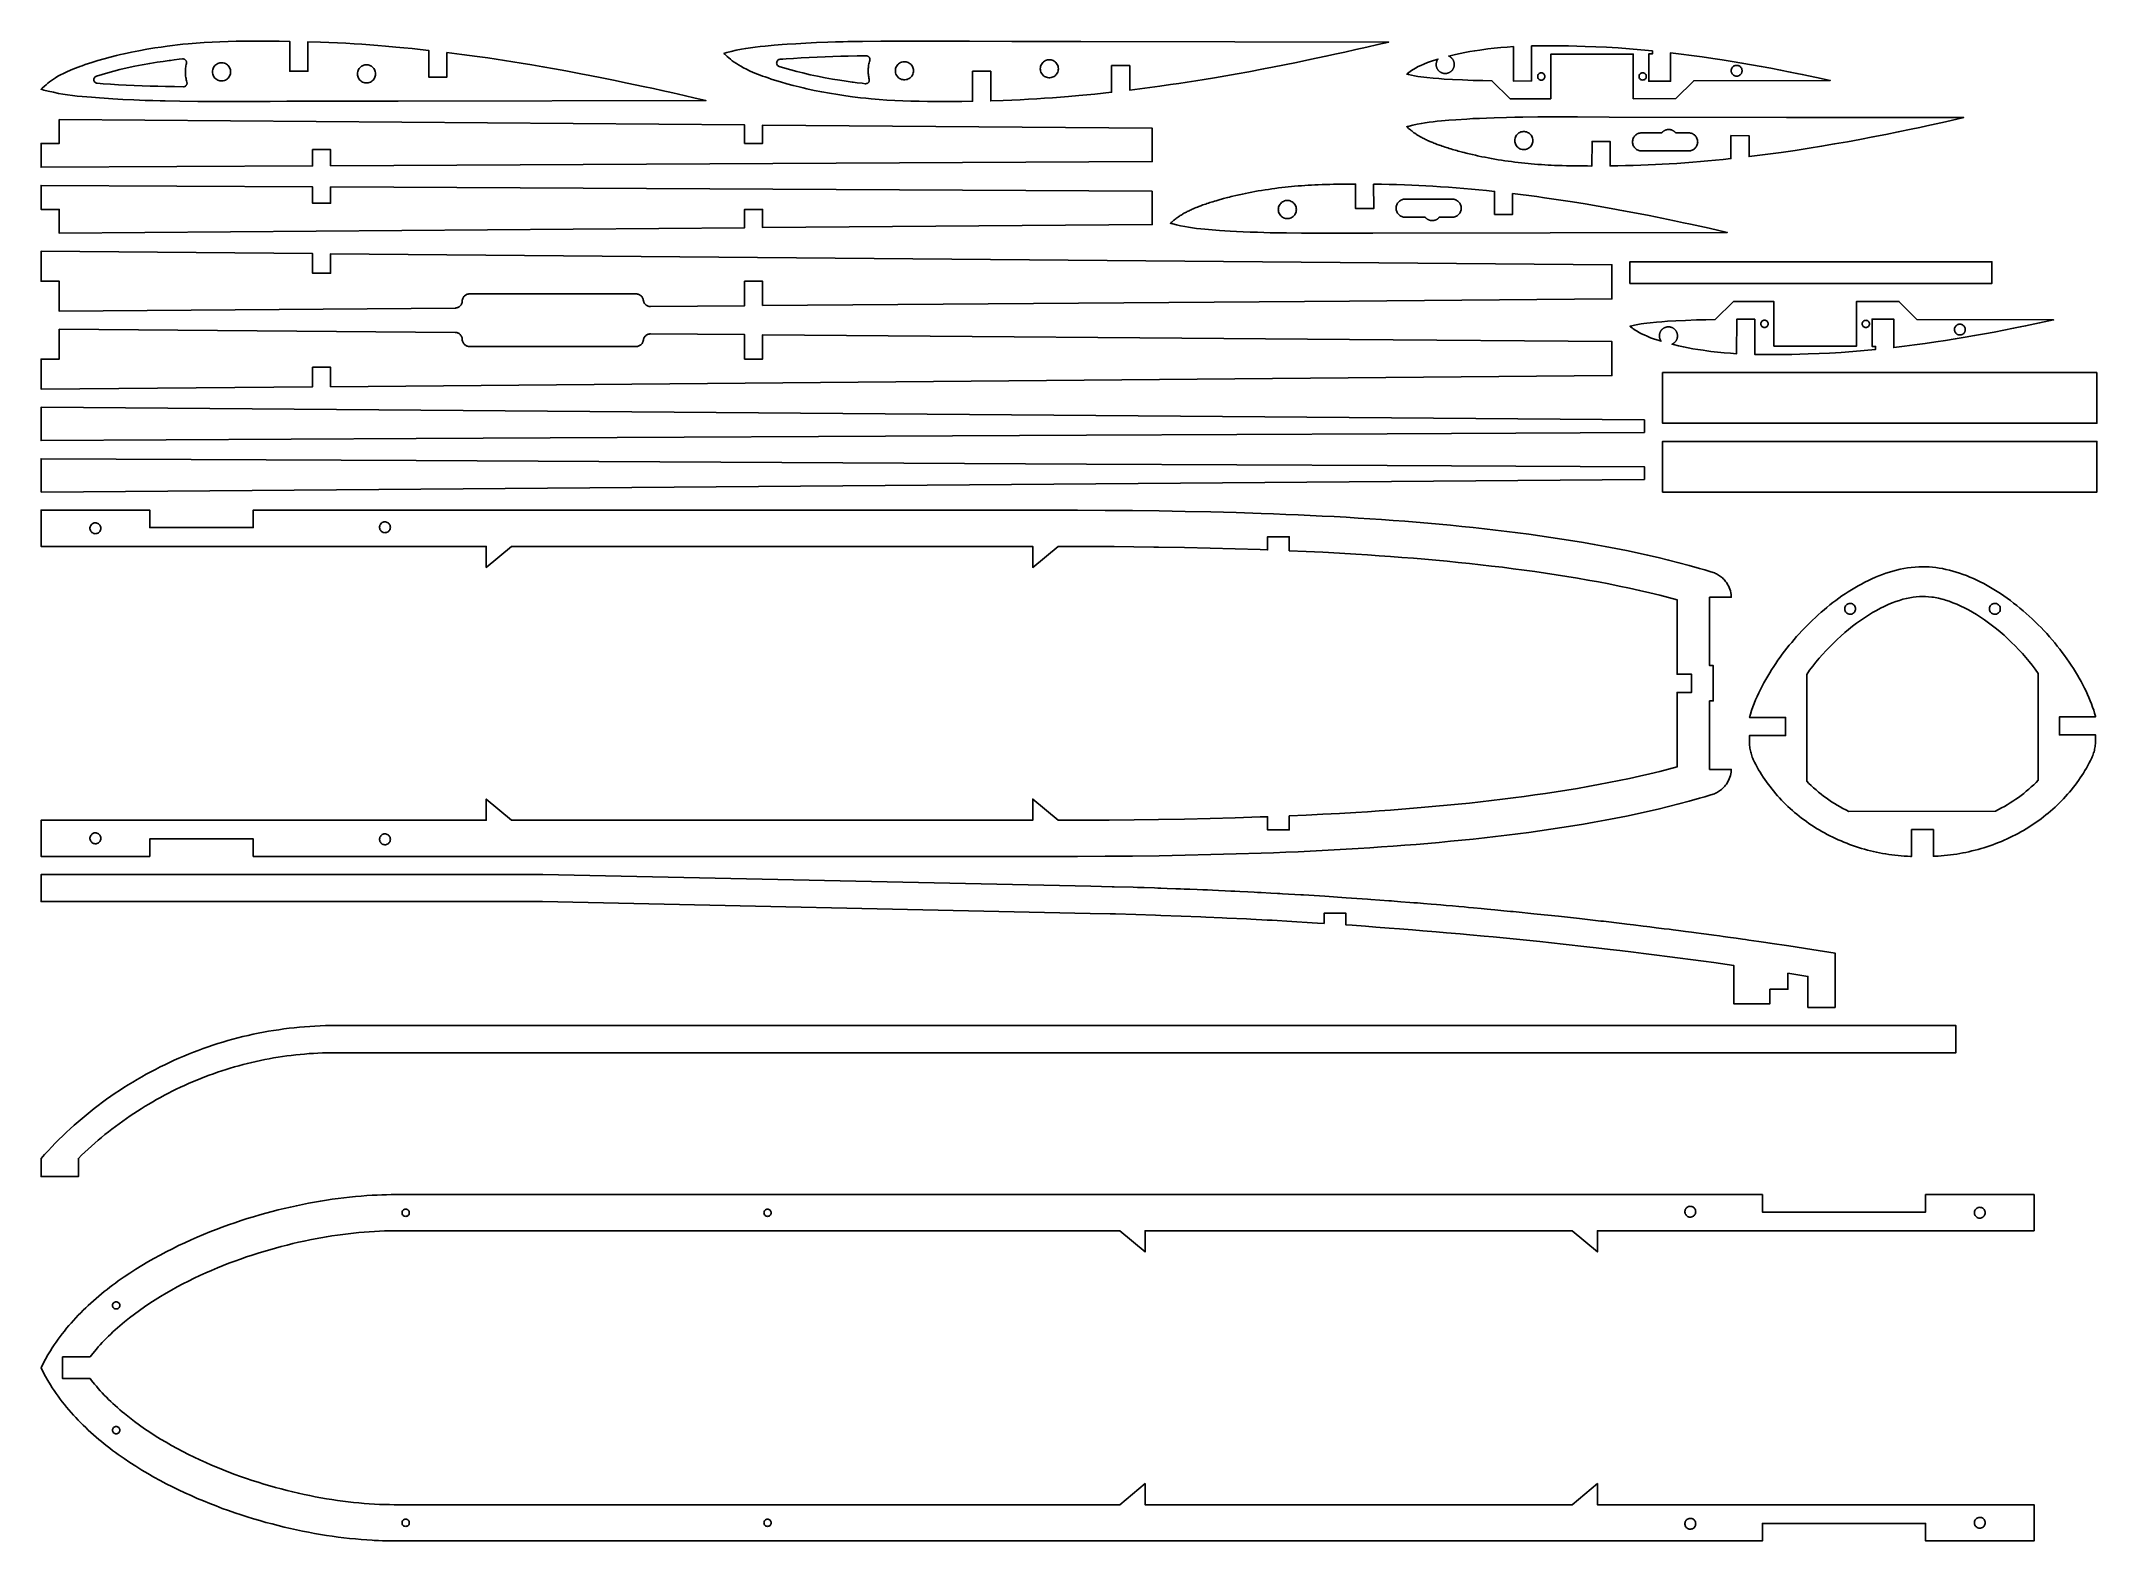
# Model space of a CAD drawing. Header units: millimetres. Extents: x 20 to 588, y 20 to 434.
import ezdxf

# ---------------------------------------------------------------- set-up
doc = ezdxf.new("R2010")
doc.units = ezdxf.units.MM
doc.layers.add('CUT', color=7, linetype='Continuous')

msp = doc.modelspace()

# ---------------------------------------------------------------- linework, layer by layer
at = {"layer": 'CUT'}
for points in [[(197.63793, 419.265), (200.69369, 418.55814), (203.66319, 417.86003), (118.61694, 417.70749), (99.52272, 417.67812), (87.84481, 417.6569), (83.31597, 417.64585), (76.20224, 417.62545), (71.83321, 417.61503), (67.93693, 417.61365), (63.33598, 417.6341), (58.29528, 417.68721), (54.26081, 417.75792), (52.91429, 417.78868), (50.82725, 417.84411), (48.73247, 417.90981), (45.57434, 418.0304), (42.60661, 418.16975), (39.85034, 418.32544), (37.42264, 418.48554), (36.10528, 418.58213), (33.90327, 418.75891), (31.38076, 418.98222), (30.00309, 419.11517), (28.65382, 419.26271), (27.33338, 419.43107), (26.0422, 419.62651), (24.82349, 419.85083), (23.3916, 420.14838), (21.96293, 420.47189), (20.7539, 420.77413), (20.25074, 420.9191), (20, 421.00137), (20.27003, 421.25697), (20.90713, 421.83552), (21.37937, 422.24812), (21.83247, 422.63067), (22.31397, 423.01372), (22.84149, 423.40421), (23.43261, 423.80912), (24.0069, 424.17443), (24.652, 424.55621), (25.37617, 424.95422), (26.18772, 425.36825), (27.09492, 425.79809), (28.10608, 426.24352), (29.22946, 426.70431), (30.47336, 427.18025), (30.67247, 427.25356), (31.34599, 427.49667), (32.17509, 427.78609), (33.06903, 428.08677), (34.01147, 428.39185), (35.66575, 428.89845), (37.38868, 429.39235), (39.12327, 429.85943), (40.81252, 430.28557), (41.91079, 430.54729), (42.94548, 430.7838), (44.93698, 431.21291), (47.01685, 431.62605), (49.18341, 432.02039), (51.43498, 432.39306), (53.12635, 432.64912), (54.8609, 432.89119), (55.56422, 432.98341), (56.27415, 433.07284), (57.71548, 433.24311), (59.17631, 433.40033), (60.63454, 433.54214), (62.85064, 433.72938), (65.03471, 433.88228), (67.21763, 434.00587), (69.39065, 434.10193), (71.6406, 434.17622), (73.9347, 434.22901), (76.25958, 434.26254), (78.60188, 434.27903), (80.69162, 434.28151), (82.85741, 434.27443), (85.77092, 434.25234), (88.70362, 434.21496), (88.71049, 425.9474), (93.71049, 425.95155), (93.70371, 434.10866), (97.17052, 433.99906), (99.53219, 433.90622), (101.87409, 433.79929), (104.18644, 433.67895), (106.46771, 433.54544), (108.61094, 433.40668), (110.80799, 433.25159), (113.0138, 433.08358), (115.18333, 432.90605), (118.02788, 432.65474), (120.22161, 432.44723), (122.47455, 432.22232), (124.77361, 431.98129), (127.1057, 431.7254), (127.11183, 424.34717), (132.11183, 424.35133), (132.10619, 431.1391), (136.25631, 430.61397), (140.44803, 430.04909), (143.40986, 429.62802), (145.68319, 429.29256), (148.01232, 428.93834), (150.35102, 428.57254), (152.65304, 428.20234), (155.57366, 427.71804), (158.64273, 427.19246), (161.83273, 426.6286), (164.98882, 426.05406), (169.11112, 425.2793), (171.57793, 424.80312), (174.90596, 424.14637), (178.19165, 423.48276), (181.91694, 422.71264), (186.30019, 421.78375), (189.20463, 421.15478), (191.50538, 420.64859), (194.55535, 419.96651)], [(383.21854, 431.92865), (380.16857, 431.24658), (377.86782, 430.74038), (374.96338, 430.11141), (370.58013, 429.18253), (366.85484, 428.4124), (363.56915, 427.74879), (360.24112, 427.09204), (357.77431, 426.61586), (353.65201, 425.8411), (350.49592, 425.26657), (347.30592, 424.7027), (344.23685, 424.17713), (341.31623, 423.69282), (339.01421, 423.32263), (336.67551, 422.95683), (334.34638, 422.6026), (332.07305, 422.26714), (329.11122, 421.84608), (324.9195, 421.28119), (320.76938, 420.75606), (320.77502, 427.54384), (315.77502, 427.54799), (315.76889, 420.16976), (313.4368, 419.91387), (311.13774, 419.67284), (308.8848, 419.44793), (306.69107, 419.24042), (303.84652, 418.98911), (301.67699, 418.81158), (299.47118, 418.64357), (297.27413, 418.48848), (295.1309, 418.34972), (292.84963, 418.21622), (290.53728, 418.09587), (288.19538, 417.98894), (285.83371, 417.8961), (282.3669, 417.78651), (282.37368, 425.94362), (277.37368, 425.94777), (277.36681, 417.6802), (274.43411, 417.64282), (271.5206, 417.62073), (269.35481, 417.61365), (267.26507, 417.61613), (264.92277, 417.63262), (262.59789, 417.66615), (260.30379, 417.71895), (258.05384, 417.79323), (255.88082, 417.88929), (253.6979, 418.01288), (251.51383, 418.16578), (249.29773, 418.35303), (247.8395, 418.49483), (246.37867, 418.65206), (244.93734, 418.82233), (244.22741, 418.91175), (243.52409, 419.00397), (241.78954, 419.24605), (240.09817, 419.5021), (237.8466, 419.87478), (235.68004, 420.26911), (233.60017, 420.68225), (231.60867, 421.11136), (230.57398, 421.34787), (229.47571, 421.6096), (227.78646, 422.03573), (226.05187, 422.50281), (224.32894, 422.99671), (222.67466, 423.50332), (221.73222, 423.8084), (220.83828, 424.10907), (220.00918, 424.3985), (219.33566, 424.6416), (219.13655, 424.71491), (217.89265, 425.19085), (216.76927, 425.65164), (215.75811, 426.09707), (214.85091, 426.52691), (214.03936, 426.94094), (213.31519, 427.33896), (212.67009, 427.72073), (212.0958, 428.08604), (211.50468, 428.49095), (210.97716, 428.88145), (210.49566, 429.26449), (210.04256, 429.64705), (209.57032, 430.05964), (208.93322, 430.6382), (208.66319, 430.89379), (208.91393, 430.97607), (209.41709, 431.12104), (210.62612, 431.42327), (212.05479, 431.74679), (213.48668, 432.04433), (214.70539, 432.26865), (215.99657, 432.46409), (217.31701, 432.63246), (218.66628, 432.78), (220.04395, 432.91294), (222.56646, 433.13625), (224.76847, 433.31304), (226.08583, 433.40962), (228.51353, 433.56972), (231.2698, 433.72542), (234.23753, 433.86477), (237.39566, 433.98535), (239.49044, 434.05106), (241.57748, 434.10649), (242.924, 434.13725), (246.95847, 434.20795), (251.99917, 434.26106), (256.60012, 434.28151), (260.4964, 434.28013), (264.86543, 434.26971), (271.97916, 434.24931), (276.508, 434.23826), (288.18591, 434.21705), (307.28013, 434.18767), (392.32638, 434.03514), (389.35688, 433.33703), (386.30112, 432.63016)], [(465.19473, 431.59094), (465.19543, 430.74518), (464.19543, 430.74435), (464.2017, 423.19032), (470.2017, 423.19531), (470.19517, 431.05424), (473.13082, 430.70441), (475.98031, 430.34078), (478.90557, 429.9412), (481.85425, 429.51279), (484.48401, 429.11146), (487.20702, 428.67498), (489.92525, 428.22033), (492.54535, 427.76641), (495.25297, 427.27936), (497.95829, 426.77669), (500.59676, 426.2728), (503.28797, 425.744), (505.13612, 425.37269), (506.60317, 425.07333), (510.50816, 424.25514), (514.35197, 423.42179), (476.60265, 423.35439), (471.65696, 418.39579), (471.65697, 418.38715), (459.9057, 418.37739), (459.89548, 430.68191), (437.09549, 430.66297), (437.10571, 418.35845), (425.92902, 418.34917), (420.82778, 423.32005), (418.31855, 423.3668), (415.70378, 423.43607), (412.69935, 423.54619), (409.99407, 423.67768), (407.67195, 423.81717), (406.15656, 423.92715), (404.6352, 424.04918), (402.87089, 424.20968), (402.01193, 424.30554), (401.16884, 424.41632), (400.39189, 424.54198), (399.49979, 424.70742), (398.6096, 424.8871), (397.83835, 425.05547), (397.50175, 425.13666), (397.32638, 425.18292), (397.50023, 425.32708), (397.9153, 425.65488), (398.2414, 425.89276), (398.9257, 426.34316), (399.30074, 426.57208), (399.71036, 426.80849), (400.50735, 427.23289), (401.23125, 427.58228), (402.06768, 427.95076), (403.03205, 428.33793), (404.14116, 428.74391), (404.458, 428.85059), (405.39932, 429.14995), (405.92993, 429.30976), (405.86853, 429.22208), (405.81882, 429.14463), (405.75703, 429.03862), (405.71414, 428.95719), (405.67428, 428.87423), (405.63751, 428.78987), (405.59334, 428.67538), (405.56394, 428.58817), (405.53776, 428.49994), (405.51485, 428.4108), (405.49524, 428.32088), (405.47426, 428.19998), (405.45924, 428.0782), (405.45191, 427.98646), (405.44796, 427.89451), (405.44739, 427.80248), (405.45022, 427.71049), (405.45924, 427.58811), (405.47426, 427.46633), (405.48944, 427.37556), (405.50795, 427.2854), (405.53776, 427.16638), (405.56394, 427.07814), (405.59334, 426.99093), (405.62594, 426.90486), (405.66168, 426.82005), (405.70052, 426.73662), (405.75703, 426.6277), (405.80288, 426.5479), (405.86853, 426.44423), (405.92106, 426.36866), (405.97634, 426.29508), (406.03429, 426.22358), (406.07436, 426.17712), (406.13659, 426.10931), (406.20126, 426.04383), (406.26831, 425.98078), (406.33763, 425.92024), (406.40912, 425.86229), (406.45796, 425.82514), (406.53287, 425.77168), (406.60971, 425.72102), (406.68836, 425.67323), (406.74174, 425.64298), (406.82318, 425.6001), (406.87832, 425.57318), (406.96222, 425.53537), (407.04747, 425.50068), (407.10498, 425.4793), (407.19219, 425.44989), (407.28042, 425.42372), (407.36956, 425.40081), (407.45948, 425.38119), (407.55006, 425.3649), (407.64118, 425.35196), (407.70216, 425.3452), (407.7939, 425.33786), (407.85519, 425.33485), (407.9472, 425.33316), (408.03922, 425.33485), (408.10051, 425.33786), (408.19225, 425.3452), (408.28366, 425.3559), (408.37461, 425.36996), (408.49496, 425.3939), (408.58437, 425.41572), (408.70222, 425.44989), (408.78943, 425.4793), (408.8755, 425.51189), (408.96031, 425.54763), (409.04374, 425.58647), (409.15266, 425.64298), (409.23246, 425.68884), (409.33613, 425.75448), (409.4117, 425.80701), (409.48528, 425.86229), (409.55678, 425.92024), (409.6261, 425.98078), (409.69314, 426.04383), (409.77884, 426.13165), (409.84023, 426.20023), (409.91807, 426.29508), (409.97335, 426.36866), (410.02588, 426.44423), (410.09153, 426.5479), (410.13738, 426.6277), (410.18026, 426.70913), (410.22012, 426.79208), (410.26847, 426.90486), (410.30106, 426.99093), (410.33047, 427.07814), (410.35664, 427.16638), (410.37955, 427.25551), (410.39917, 427.34543), (410.42015, 427.46633), (410.43197, 427.5576), (410.4425, 427.67986), (410.44645, 427.7718), (410.44702, 427.86384), (410.44419, 427.95583), (410.43799, 428.04765), (410.4284, 428.13918), (410.41546, 428.2303), (410.393, 428.35094), (410.37228, 428.44061), (410.34828, 428.52946), (410.32102, 428.61736), (410.27969, 428.73289), (410.24499, 428.81814), (410.20718, 428.90204), (410.15201, 429.01165), (410.10714, 429.092), (410.04277, 429.19647), (409.99117, 429.27268), (409.9368, 429.34693), (409.87973, 429.41914), (409.82004, 429.4892), (409.75782, 429.55701), (409.69314, 429.62248), (409.60324, 429.706), (409.53319, 429.76568), (409.46098, 429.82275), (409.38672, 429.87712), (409.2847, 429.94529), (409.17945, 430.00837), (409.09855, 430.05226), (409.01609, 430.09313), (408.92063, 430.13581), (409.31786, 430.23842), (410.76405, 430.58059), (412.09815, 430.86956), (413.38379, 431.12645), (414.7181, 431.37314), (416.09956, 431.60797), (417.52653, 431.82936), (418.59312, 431.98121), (419.68257, 432.1246), (421.51052, 432.33676), (423.34079, 432.5142), (425.0826, 432.65184), (426.79374, 432.75937), (426.80163, 423.26319), (431.80163, 423.26735), (431.79361, 432.94139), (433.27972, 432.96518), (434.77447, 432.9786), (437.46417, 432.98195), (439.74063, 432.96939), (442.02815, 432.94197), (444.27027, 432.89889), (446.57087, 432.83601), (449.58923, 432.72315), (452.48343, 432.58234), (454.07461, 432.49071), (455.7006, 432.38668), (458.90131, 432.15321), (461.9915, 431.89428)], [(60.30959, 422.72901), (60.29658, 422.84504), (60.27067, 422.95893), (60.18293, 423.27447), (60.10557, 423.59271), (60.03868, 423.91332), (59.98232, 424.23594), (59.93655, 424.56024), (59.90143, 424.88586), (59.87699, 425.21246), (59.86325, 425.53969), (59.86024, 425.86718), (59.86796, 426.1946), (59.88639, 426.5216), (59.91552, 426.84781), (59.95532, 427.17289), (60.00575, 427.4965), (60.06674, 427.81828), (60.13838, 428.13786), (60.15922, 428.25545), (60.1659, 428.37469), (60.15832, 428.49387), (60.1366, 428.6113), (60.10103, 428.72531), (60.05214, 428.83427), (59.99062, 428.93662), (59.91733, 429.03092), (59.83334, 429.11581), (59.73982, 429.19009), (59.63812, 429.2527), (59.52969, 429.30275), (59.41607, 429.33951), (59.29887, 429.36248), (59.17978, 429.37132), (59.06041, 429.36655), (58.16423, 429.26836), (56.76395, 429.10294), (55.73429, 428.97192), (55.39093, 428.92646), (53.73435, 428.69547), (52.05676, 428.44168), (50.0131, 428.10435), (47.94992, 427.73137), (45.88095, 427.32326), (43.81995, 426.88056), (41.75837, 426.39901), (40.10357, 425.98272), (38.46639, 425.54283), (36.85073, 425.07919), (35.26066, 424.59107), (35.1018, 424.52517), (34.95658, 424.43302), (34.8293, 424.31734), (34.72374, 424.18156), (34.64301, 424.02969), (34.5895, 423.86624), (34.56479, 423.69603), (34.56963, 423.52411), (34.60386, 423.35556), (34.66647, 423.19538), (34.75561, 423.04829), (34.86863, 422.91865), (35.00221, 422.81031), (35.15237, 422.72646), (35.31469, 422.66959), (35.48435, 422.64143), (36.27286, 422.58057), (37.14703, 422.51555), (39.2107, 422.37492), (41.3437, 422.24763), (43.52397, 422.13356), (45.72948, 422.03256), (47.93817, 421.94451), (50.128, 421.86927), (52.27693, 421.80669), (54.36292, 421.75665), (56.81237, 421.71042), (59.29987, 421.67526), (59.41649, 421.68083), (59.53168, 421.69996), (59.64385, 421.73237), (59.75148, 421.77762), (59.8531, 421.83511), (59.94734, 421.90405), (60.0329, 421.9835), (60.10863, 422.07237), (60.17348, 422.16946), (60.22658, 422.27345), (60.26721, 422.38291), (60.29481, 422.49636), (60.309, 422.61225)], [(72.35998, 425.79532), (72.34027, 426.10866), (72.28144, 426.41705), (72.18443, 426.71564), (72.05075, 426.99971), (71.88253, 427.26479), (71.68241, 427.50669), (71.45354, 427.72161), (71.19955, 427.90614), (70.92443, 428.05739), (70.63253, 428.17297), (70.32844, 428.25104), (70.01696, 428.29039), (69.70301, 428.29039), (69.39153, 428.25104), (69.08744, 428.17297), (68.79554, 428.05739), (68.52042, 427.90614), (68.26642, 427.72161), (68.03756, 427.50669), (67.83744, 427.26479), (67.66922, 426.99971), (67.53554, 426.71564), (67.43853, 426.41705), (67.3797, 426.10866), (67.35998, 425.79532), (67.3797, 425.48199), (67.43853, 425.1736), (67.53554, 424.87501), (67.66922, 424.59094), (67.83744, 424.32586), (68.03756, 424.08396), (68.26642, 423.86904), (68.52042, 423.6845), (68.79554, 423.53326), (69.08744, 423.41768), (69.39153, 423.33961), (69.70301, 423.30026), (70.01696, 423.30026), (70.32844, 423.33961), (70.63253, 423.41768), (70.92443, 423.53326), (71.19955, 423.6845), (71.45354, 423.86904), (71.68241, 424.08396), (71.88253, 424.32586), (72.05075, 424.59094), (72.18443, 424.87501), (72.28144, 425.1736), (72.34027, 425.48199)], [(112.40601, 425.23332), (112.3863, 425.54666), (112.32747, 425.85505), (112.23045, 426.15364), (112.09678, 426.43771), (111.92855, 426.70279), (111.72843, 426.94469), (111.49957, 427.15961), (111.24558, 427.34414), (110.97046, 427.49539), (110.67855, 427.61097), (110.37446, 427.68904), (110.06299, 427.72839), (109.74903, 427.72839), (109.43756, 427.68904), (109.13347, 427.61097), (108.84156, 427.49539), (108.56644, 427.34414), (108.31245, 427.15961), (108.08359, 426.94469), (107.88347, 426.70279), (107.71524, 426.43771), (107.58157, 426.15364), (107.48455, 425.85505), (107.42572, 425.54666), (107.40601, 425.23332), (107.42572, 424.91999), (107.48455, 424.6116), (107.58157, 424.31301), (107.71524, 424.02894), (107.88347, 423.76386), (108.08359, 423.52196), (108.31245, 423.30704), (108.56644, 423.1225), (108.84156, 422.97126), (109.13347, 422.85568), (109.43756, 422.77761), (109.74903, 422.73826), (110.06299, 422.73826), (110.37446, 422.77761), (110.67855, 422.85568), (110.97046, 422.97126), (111.24558, 423.1225), (111.49957, 423.30704), (111.72843, 423.52196), (111.92855, 423.76386), (112.09678, 424.02894), (112.23045, 424.31301), (112.32747, 424.6116), (112.3863, 424.91999)], [(248.97219, 429.28291), (248.958, 429.3988), (248.9304, 429.51225), (248.88977, 429.62172), (248.83667, 429.7257), (248.77182, 429.82279), (248.69609, 429.91167), (248.61053, 429.99111), (248.51629, 430.06005), (248.41467, 430.11754), (248.30704, 430.1628), (248.19487, 430.19521), (248.07968, 430.21433), (247.96306, 430.2199), (245.47556, 430.18475), (243.02611, 430.13852), (240.94012, 430.08847), (238.79119, 430.0259), (236.60136, 429.95065), (234.39267, 429.8626), (232.18716, 429.76161), (230.00689, 429.64754), (227.87389, 429.52025), (225.81022, 429.37961), (224.93605, 429.31459), (224.14754, 429.25374), (223.97788, 429.22557), (223.81556, 429.1687), (223.6654, 429.08485), (223.53182, 428.97651), (223.4188, 428.84688), (223.32966, 428.69979), (223.26705, 428.5396), (223.23282, 428.37105), (223.22798, 428.19913), (223.25269, 428.02892), (223.3062, 427.86547), (223.38693, 427.7136), (223.49249, 427.57782), (223.61977, 427.46215), (223.76499, 427.36999), (223.92385, 427.30409), (225.51392, 426.81597), (227.12958, 426.35233), (228.76676, 425.91245), (230.42156, 425.49616), (232.48314, 425.0146), (234.54414, 424.5719), (236.61311, 424.16379), (238.67629, 423.79081), (240.71995, 423.45348), (242.39754, 423.19969), (244.05412, 422.9687), (244.39748, 422.92324), (245.42714, 422.79222), (246.82742, 422.6268), (247.7236, 422.52861), (247.84297, 422.52384), (247.96206, 422.53268), (248.07926, 422.55565), (248.19288, 422.59242), (248.30131, 422.64246), (248.40301, 422.70507), (248.49653, 422.77935), (248.58052, 422.86424), (248.65381, 422.95854), (248.71533, 423.06089), (248.76422, 423.16985), (248.79979, 423.28386), (248.82151, 423.40129), (248.82909, 423.52047), (248.82241, 423.63971), (248.80157, 423.7573), (248.72993, 424.07688), (248.66894, 424.39866), (248.61851, 424.72227), (248.57871, 425.04735), (248.54958, 425.37357), (248.53115, 425.70056), (248.52343, 426.02798), (248.52644, 426.35548), (248.54018, 426.6827), (248.56462, 427.0093), (248.59974, 427.33492), (248.64551, 427.65922), (248.70187, 427.98184), (248.76876, 428.30245), (248.84612, 428.62069), (248.93386, 428.93623), (248.95977, 429.05012), (248.97278, 429.16615)], [(261.02317, 426.09984), (261.00346, 426.41317), (260.94463, 426.72156), (260.84762, 427.02015), (260.71394, 427.30422), (260.54572, 427.5693), (260.3456, 427.81121), (260.11673, 428.02612), (259.86274, 428.21066), (259.58762, 428.36191), (259.29572, 428.47748), (258.99163, 428.55556), (258.68015, 428.59491), (258.3662, 428.59491), (258.05472, 428.55556), (257.75063, 428.47748), (257.45873, 428.36191), (257.18361, 428.21066), (256.92961, 428.02612), (256.70075, 427.81121), (256.50063, 427.5693), (256.33241, 427.30422), (256.19873, 427.02015), (256.10172, 426.72156), (256.04289, 426.41317), (256.02317, 426.09984), (256.04289, 425.78651), (256.10172, 425.47811), (256.19873, 425.17953), (256.33241, 424.89545), (256.50063, 424.63038), (256.70075, 424.38847), (256.92961, 424.17356), (257.18361, 423.98902), (257.45873, 423.83777), (257.75063, 423.7222), (258.05472, 423.64412), (258.3662, 423.60477), (258.68015, 423.60477), (258.99163, 423.64412), (259.29572, 423.7222), (259.58762, 423.83777), (259.86274, 423.98902), (260.11673, 424.17356), (260.3456, 424.38847), (260.54572, 424.63038), (260.71394, 424.89545), (260.84762, 425.17953), (260.94463, 425.47811), (261.00346, 425.78651)], [(301.0692, 426.66184), (301.04949, 426.97517), (300.99066, 427.28356), (300.89364, 427.58215), (300.75997, 427.86622), (300.59174, 428.1313), (300.39162, 428.37321), (300.16276, 428.58812), (299.90877, 428.77266), (299.63365, 428.92391), (299.34174, 429.03948), (299.03765, 429.11756), (298.72618, 429.15691), (298.41222, 429.15691), (298.10075, 429.11756), (297.79666, 429.03948), (297.50475, 428.92391), (297.22963, 428.77266), (296.97564, 428.58812), (296.74678, 428.37321), (296.54666, 428.1313), (296.37843, 427.86622), (296.24476, 427.58215), (296.14774, 427.28356), (296.08891, 426.97517), (296.0692, 426.66184), (296.08891, 426.34851), (296.14774, 426.04011), (296.24476, 425.74153), (296.37843, 425.45745), (296.54666, 425.19238), (296.74678, 424.95047), (296.97564, 424.73556), (297.22963, 424.55102), (297.50475, 424.39977), (297.79666, 424.2842), (298.10075, 424.20612), (298.41222, 424.16677), (298.72618, 424.16677), (299.03765, 424.20612), (299.34174, 424.2842), (299.63365, 424.39977), (299.90877, 424.55102), (300.16276, 424.73556), (300.39162, 424.95047), (300.59174, 425.19238), (300.75997, 425.45745), (300.89364, 425.74153), (300.99066, 426.04011), (301.04949, 426.34851)], [(487.75584, 424.77196), (487.88861, 424.70839), (488.02698, 424.65815), (488.1696, 424.62172), (488.31511, 424.59944), (488.4621, 424.59154), (488.60916, 424.59809), (488.75487, 424.61902), (488.89783, 424.65414), (489.03666, 424.70311), (489.17003, 424.76545), (489.29665, 424.84056), (489.41529, 424.92773), (489.52483, 425.02611), (489.6242, 425.13475), (489.71244, 425.25261), (489.78872, 425.37855), (489.85228, 425.51137), (489.90253, 425.64977), (489.93897, 425.79244), (489.96125, 425.93798), (489.96917, 426.08501), (489.96264, 426.23211), (489.94172, 426.37785), (489.90663, 426.52085), (489.85769, 426.65971), (489.79538, 426.7931), (489.7203, 426.91974), (489.63317, 427.03841), (489.53482, 427.14796), (489.42622, 427.24735), (489.3084, 427.3356), (489.1825, 427.41188), (489.04972, 427.47545), (488.91136, 427.52569), (488.76873, 427.56212), (488.62323, 427.5844), (488.47623, 427.5923), (488.32917, 427.58575), (488.18346, 427.56482), (488.0405, 427.5297), (487.90167, 427.48073), (487.76831, 427.41839), (487.64169, 427.34328), (487.52304, 427.25611), (487.4135, 427.15773), (487.31414, 427.04909), (487.22589, 426.93123), (487.14962, 426.80529), (487.08605, 426.67247), (487.03581, 426.53407), (486.99937, 426.39141), (486.97708, 426.24586), (486.96917, 426.09883), (486.9757, 425.95173), (486.99661, 425.80599), (487.03171, 425.66299), (487.08064, 425.52413), (487.14295, 425.39074), (487.21804, 425.2641), (487.30517, 425.14543), (487.40351, 425.03588), (487.51211, 424.93649), (487.62994, 424.84824)], [(435.5006, 424.51081), (435.48138, 424.7059), (435.42448, 424.8935), (435.33207, 425.06638), (435.2077, 425.21792), (435.05617, 425.34228), (434.88328, 425.43469), (434.69569, 425.4916), (434.5006, 425.51081), (434.30551, 425.4916), (434.11791, 425.43469), (433.94503, 425.34228), (433.79349, 425.21792), (433.66913, 425.06638), (433.57672, 424.8935), (433.51981, 424.7059), (433.5006, 424.51081), (433.51981, 424.31572), (433.57672, 424.12813), (433.66913, 423.95524), (433.79349, 423.8037), (433.94503, 423.67934), (434.11791, 423.58693), (434.30551, 423.53003), (434.5006, 423.51081), (434.69569, 423.53003), (434.88328, 423.58693), (435.05617, 423.67934), (435.2077, 423.8037), (435.33207, 423.95524), (435.42448, 424.12813), (435.48138, 424.31572)], [(463.50059, 424.53407), (463.48137, 424.72916), (463.42447, 424.91675), (463.33206, 425.08964), (463.20769, 425.24117), (463.05616, 425.36554), (462.88327, 425.45795), (462.69568, 425.51485), (462.50059, 425.53407), (462.3055, 425.51485), (462.1179, 425.45795), (461.94502, 425.36554), (461.79348, 425.24117), (461.66912, 425.08964), (461.57671, 424.91675), (461.5198, 424.72916), (461.50059, 424.53407), (461.5198, 424.33898), (461.57671, 424.15138), (461.66912, 423.9785), (461.79348, 423.82696), (461.94502, 423.7026), (462.1179, 423.61019), (462.3055, 423.55328), (462.50059, 423.53407), (462.69568, 423.55328), (462.88327, 423.61019), (463.05616, 423.7026), (463.20769, 423.82696), (463.33206, 423.9785), (463.42447, 424.15138), (463.48137, 424.33898)], [(100, 399.83844), (100, 404.3407), (95, 404.3407), (95, 399.81247), (20, 399.41874), (20, 406.036), (25, 406.036), (25, 412.61365), (214.35, 411.12013), (214.35, 406.036), (219.35, 406.036), (219.35, 411.08069), (326.99998, 410.23158), (326.99998, 401.0182)], [(541.02987, 410.8624), (539.10157, 410.4486), (536.66918, 409.93476), (533.12742, 409.20249), (529.66281, 408.50496), (526.10103, 407.80748), (522.53785, 407.13133), (519.0962, 406.50051), (515.51562, 405.86744), (511.93144, 405.2595), (508.47882, 404.70002), (504.5928, 404.10093), (500.74106, 403.5414), (498.59371, 403.24495), (496.37105, 402.94931), (494.11978, 402.66188), (491.90243, 402.39067), (491.90722, 408.16267), (486.90723, 408.16682), (486.90195, 401.82084), (484.72465, 401.59135), (482.58162, 401.37743), (480.48965, 401.18057), (478.45358, 401.00076), (476.33972, 400.82641), (474.14982, 400.65963), (471.95228, 400.50699), (469.80738, 400.37272), (467.93033, 400.26739), (466.00365, 400.17086), (464.02062, 400.08372), (462.02119, 400.00835), (459.84698, 399.94031), (457.74541, 399.88767), (455.63988, 399.8472), (453.50029, 399.81749), (453.50588, 406.56244), (448.50588, 406.5666), (448.50025, 399.7865), (447.22882, 399.7872), (445.99242, 399.79222), (444.78257, 399.80187), (443.57733, 399.81674), (442.37964, 399.83735), (441.42871, 399.85828), (440.25107, 399.89032), (439.31913, 399.92087), (438.16864, 399.96538), (437.26098, 400.00616), (436.35491, 400.05213), (435.4358, 400.10442), (434.50563, 400.1634), (433.56636, 400.22939), (432.61988, 400.30267), (431.66794, 400.38345), (430.82699, 400.46087), (429.92196, 400.55066), (429.01633, 400.64733), (428.11153, 400.75079), (427.20899, 400.8609), (426.75942, 400.91833), (426.23509, 400.98752), (425.33248, 401.11173), (424.44315, 401.24048), (423.50238, 401.38368), (422.55665, 401.53505), (421.6276, 401.69111), (420.71544, 401.85161), (419.82041, 402.01625), (418.9427, 402.18475), (418.08251, 402.35681), (417.24003, 402.53215), (416.82549, 402.62095), (416.30967, 402.73384), (415.44337, 402.92979), (414.58299, 403.13253), (414.16972, 403.23286), (413.69078, 403.35156), (413.20672, 403.47422), (412.71952, 403.60048), (411.98702, 403.79569), (411.50014, 403.92912), (411.13699, 404.03061), (410.77632, 404.13308), (410.30038, 404.27094), (409.94794, 404.37499), (409.4851, 404.51425), (409.04441, 404.64966), (408.65126, 404.77284), (408.26704, 404.89545), (407.89241, 405.01716), (407.43859, 405.16755), (407.08776, 405.28608), (406.70667, 405.41713), (406.33311, 405.54809), (405.76563, 405.75587), (405.19529, 405.97229), (404.83224, 406.11447), (404.48253, 406.25493), (403.98221, 406.46241), (403.66432, 406.59856), (403.35853, 406.73297), (403.0645, 406.86563), (402.78186, 406.99653), (402.51027, 407.12566), (402.24938, 407.25302), (401.99881, 407.37858), (401.75823, 407.50235), (401.52728, 407.62431), (401.30561, 407.74446), (401.09835, 407.85968), (400.89923, 407.97316), (400.64584, 408.12174), (400.46443, 408.23113), (400.29006, 408.33875), (400.02789, 408.50531), (399.84079, 408.62789), (399.66108, 408.74877), (399.545, 408.82856), (399.3208, 408.98663), (399.10576, 409.14326), (398.89815, 409.29912), (398.69622, 409.45492), (398.49821, 409.61135), (398.31659, 409.75851), (398.09129, 409.94587), (397.83327, 410.16623), (397.69539, 410.28653), (397.55343, 410.41238), (397.32638, 410.61819), (397.54345, 410.68437), (397.97222, 410.80085), (398.98582, 411.04329), (400.17415, 411.30256), (401.36512, 411.54111), (402.38664, 411.72137), (403.47772, 411.87899), (404.59206, 412.01497), (405.72932, 412.13428), (406.88914, 412.24187), (408.90974, 412.41531), (410.92095, 412.5715), (413.90045, 412.76696), (415.60533, 412.86235), (417.44544, 412.9528), (419.39856, 413.0357), (421.43219, 413.10895), (424.91475, 413.20693), (427.1687, 413.25403), (429.387, 413.28913), (433.56161, 413.33305), (437.39421, 413.34917), (444.47034, 413.33986), (453.24347, 413.31589), (502.23062, 413.22283), (551.2178, 413.14284), (546.16829, 411.99336), (543.58665, 411.41996)], [(432.15546, 406.8105), (432.13574, 407.12384), (432.07691, 407.43223), (431.9799, 407.73082), (431.84622, 408.01489), (431.678, 408.27997), (431.47788, 408.52187), (431.24902, 408.73679), (430.99502, 408.92132), (430.7199, 409.07257), (430.428, 409.18815), (430.12391, 409.26622), (429.81243, 409.30557), (429.49848, 409.30557), (429.187, 409.26622), (428.88291, 409.18815), (428.59101, 409.07257), (428.31589, 408.92132), (428.0619, 408.73679), (427.83303, 408.52187), (427.63291, 408.27997), (427.46469, 408.01489), (427.33101, 407.73082), (427.234, 407.43223), (427.17517, 407.12384), (427.15546, 406.8105), (427.17517, 406.49717), (427.234, 406.18878), (427.33101, 405.89019), (427.46469, 405.60612), (427.63291, 405.34104), (427.83303, 405.09914), (428.0619, 404.88422), (428.31589, 404.69968), (428.59101, 404.54844), (428.88291, 404.43286), (429.187, 404.35479), (429.49848, 404.31544), (429.81243, 404.31544), (430.12391, 404.35479), (430.428, 404.43286), (430.7199, 404.54844), (430.99502, 404.69968), (431.24902, 404.88422), (431.47788, 405.09914), (431.678, 405.34104), (431.84622, 405.60612), (431.9799, 405.89019), (432.07691, 406.18878), (432.13574, 406.49717)], [(461.47542, 408.83533), (461.24442, 408.75268), (461.02264, 408.64778), (460.81221, 408.52165), (460.61515, 408.3755), (460.43336, 408.21074), (460.2686, 408.02896), (460.12246, 407.8319), (459.99633, 407.62147), (459.89143, 407.39969), (459.80878, 407.16869), (459.74917, 406.9307), (459.71317, 406.68802), (459.70113, 406.44298), (459.71317, 406.19794), (459.74917, 405.95525), (459.80878, 405.71727), (459.89143, 405.48627), (459.99633, 405.26449), (460.12246, 405.05405), (460.2686, 404.85699), (460.43336, 404.67521), (460.61515, 404.51045), (460.81221, 404.3643), (461.02264, 404.23817), (461.24442, 404.13328), (461.47542, 404.05063), (461.71341, 403.99101), (461.95609, 403.95502), (462.20113, 403.94298), (475.20113, 403.94298), (475.44617, 403.95502), (475.68886, 403.99101), (475.92684, 404.05063), (476.15784, 404.13328), (476.37962, 404.23817), (476.59006, 404.3643), (476.78711, 404.51045), (476.9689, 404.67521), (477.13366, 404.85699), (477.27981, 405.05405), (477.40593, 405.26449), (477.51083, 405.48627), (477.59348, 405.71727), (477.65309, 405.95525), (477.68909, 406.19794), (477.70113, 406.44298), (477.68909, 406.68802), (477.65309, 406.9307), (477.59348, 407.16869), (477.51083, 407.39969), (477.40593, 407.62147), (477.27981, 407.8319), (477.13366, 408.02896), (476.9689, 408.21074), (476.78711, 408.3755), (476.59006, 408.52165), (476.37962, 408.64778), (476.15784, 408.75268), (475.92684, 408.83533), (475.68886, 408.89494), (475.44617, 408.93094), (475.20113, 408.94298), (471.64658, 408.94298), (471.5945, 409.00544), (471.55386, 409.0514), (471.5121, 409.09636), (471.44742, 409.16183), (471.40298, 409.20414), (471.33441, 409.26553), (471.23956, 409.34337), (471.16598, 409.39865), (471.11581, 409.43398), (471.01296, 409.50089), (470.96033, 409.53244), (470.87997, 409.57731), (470.77037, 409.63248), (470.65819, 409.6822), (470.60122, 409.70499), (470.51476, 409.73652), (470.39778, 409.77358), (470.33865, 409.78995), (470.24923, 409.81176), (470.12889, 409.8357), (470.03793, 409.84976), (469.97704, 409.85727), (469.91597, 409.86329), (469.82415, 409.86949), (469.70148, 409.8725), (469.57881, 409.86949), (469.48699, 409.86329), (469.42593, 409.85727), (469.33466, 409.84545), (469.27408, 409.8357), (469.15373, 409.81176), (469.06432, 409.78995), (469.00518, 409.77358), (468.88821, 409.73652), (468.80174, 409.70499), (468.74477, 409.6822), (468.63259, 409.63248), (468.52299, 409.57731), (468.44264, 409.53244), (468.39001, 409.50089), (468.28715, 409.43398), (468.23699, 409.39865), (468.1634, 409.34337), (468.06855, 409.26553), (467.99998, 409.20414), (467.95554, 409.16183), (467.89086, 409.09636), (467.8491, 409.0514), (467.80846, 409.00544), (467.75639, 408.94298), (462.20113, 408.94298), (461.95609, 408.93094), (461.71341, 408.89494)], [(326.99998, 392.81928), (326.99998, 383.6059), (219.35, 382.7568), (219.35, 387.80149), (214.35, 387.80149), (214.35, 382.71736), (25, 381.22383), (25, 387.80149), (20, 387.80149), (20, 394.41874), (95, 394.02501), (95, 389.49678), (100, 389.49678), (100, 393.99905)], [(478.26025, 383.15304), (480.84189, 382.57964), (485.8914, 381.43016), (436.90422, 381.35016), (387.91707, 381.25711), (379.14394, 381.23313), (372.06781, 381.22383), (368.23521, 381.23995), (364.0606, 381.28387), (361.8423, 381.31897), (359.58835, 381.36607), (356.10579, 381.46405), (354.07216, 381.5373), (352.11904, 381.6202), (350.27893, 381.71064), (348.57405, 381.80604), (345.59455, 382.00149), (343.58334, 382.15768), (341.56274, 382.33113), (340.40292, 382.43872), (339.26566, 382.55802), (338.15132, 382.69401), (337.06024, 382.85163), (336.03872, 383.03189), (334.84775, 383.27043), (333.65942, 383.5297), (332.64582, 383.77214), (332.21705, 383.88862), (331.99998, 383.95481), (332.22703, 384.16061), (332.36899, 384.28646), (332.50687, 384.40676), (332.76489, 384.62713), (332.99019, 384.81449), (333.17181, 384.96165), (333.36982, 385.11808), (333.57175, 385.27388), (333.77936, 385.42974), (333.9944, 385.58637), (334.2186, 385.74444), (334.33468, 385.82423), (334.51439, 385.94511), (334.70149, 386.06769), (334.96366, 386.23425), (335.13803, 386.34187), (335.31944, 386.45126), (335.57283, 386.59984), (335.77195, 386.71332), (335.97921, 386.82854), (336.20088, 386.94869), (336.43183, 387.07065), (336.67241, 387.19442), (336.92298, 387.31998), (337.18387, 387.44733), (337.45546, 387.57647), (337.7381, 387.70737), (338.03213, 387.84003), (338.33792, 387.97444), (338.65581, 388.11059), (339.15613, 388.31807), (339.50584, 388.45853), (339.86889, 388.6007), (340.43923, 388.81713), (341.00671, 389.0249), (341.38027, 389.15586), (341.76136, 389.28692), (342.11219, 389.40545), (342.56601, 389.55584), (342.94064, 389.67755), (343.32486, 389.80016), (343.71801, 389.92334), (344.1587, 390.05875), (344.62154, 390.198), (344.97398, 390.30206), (345.44992, 390.43991), (345.81059, 390.54239), (346.17374, 390.64387), (346.66062, 390.77731), (347.39312, 390.97252), (347.88032, 391.09877), (348.36438, 391.22144), (348.84332, 391.34014), (349.25659, 391.44047), (350.11697, 391.64321), (350.98327, 391.83916), (351.49909, 391.95204), (351.91363, 392.04085), (352.75611, 392.21619), (353.6163, 392.38825), (354.49401, 392.55675), (355.38904, 392.72139), (356.3012, 392.88188), (357.23025, 393.03795), (358.17598, 393.18931), (359.11675, 393.33252), (360.00608, 393.46127), (360.90869, 393.58548), (361.43302, 393.65467), (361.88259, 393.7121), (362.78513, 393.82221), (363.68993, 393.92567), (364.59556, 394.02234), (365.50059, 394.11213), (366.34154, 394.18955), (367.29348, 394.27033), (368.23996, 394.34361), (369.17923, 394.4096), (370.1094, 394.46858), (371.02851, 394.52086), (371.93458, 394.56684), (372.84224, 394.60761), (373.99273, 394.65213), (374.92467, 394.68267), (376.10231, 394.71472), (377.05324, 394.73565), (378.25093, 394.75626), (379.45617, 394.77113), (380.66602, 394.78078), (381.90242, 394.7858), (383.17385, 394.7865), (383.17948, 388.0064), (388.17948, 388.01055), (388.17389, 394.75551), (390.31348, 394.7258), (392.41901, 394.68533), (394.52058, 394.63269), (396.69479, 394.56465), (398.69422, 394.48927), (400.67725, 394.40214), (402.60393, 394.3056), (404.48098, 394.20028), (406.62588, 394.066), (408.82342, 393.91337), (411.01332, 393.74658), (413.12718, 393.57224), (415.16325, 393.39243), (417.25522, 393.19556), (419.39825, 392.98165), (421.57555, 392.75216), (421.58083, 386.40618), (426.58082, 386.41033), (426.57603, 392.18233), (428.79338, 391.91112), (431.04465, 391.62369), (433.26731, 391.32805), (435.41466, 391.0316), (439.2664, 390.47206), (443.15242, 389.87297), (446.60504, 389.31349), (450.18922, 388.70556), (453.7698, 388.07248), (457.21145, 387.44167), (460.77463, 386.76552), (464.33641, 386.06804), (467.80102, 385.3705), (471.34278, 384.63824), (473.77517, 384.1244), (475.70347, 383.7106)], [(366.82906, 387.76249), (366.80934, 388.07583), (366.75051, 388.38422), (366.6535, 388.6828), (366.51982, 388.96688), (366.3516, 389.23196), (366.15148, 389.47386), (365.92262, 389.68878), (365.66862, 389.87331), (365.3935, 390.02456), (365.1016, 390.14013), (364.79751, 390.21821), (364.48603, 390.25756), (364.17208, 390.25756), (363.8606, 390.21821), (363.55651, 390.14013), (363.26461, 390.02456), (362.98949, 389.87331), (362.7355, 389.68878), (362.50663, 389.47386), (362.30651, 389.23196), (362.13829, 388.96688), (362.00461, 388.6828), (361.9076, 388.38422), (361.84877, 388.07583), (361.82906, 387.76249), (361.84877, 387.44916), (361.9076, 387.14077), (362.00461, 386.84218), (362.13829, 386.55811), (362.30651, 386.29303), (362.50663, 386.05112), (362.7355, 385.83621), (362.98949, 385.65167), (363.26461, 385.50042), (363.55651, 385.38485), (363.8606, 385.30677), (364.17208, 385.26743), (364.48603, 385.26743), (364.79751, 385.30677), (365.1016, 385.38485), (365.3935, 385.50042), (365.66862, 385.65167), (365.92262, 385.83621), (366.15148, 386.05112), (366.3516, 386.29303), (366.51982, 386.55811), (366.6535, 386.84218), (366.75051, 387.14077), (366.80934, 387.44916)], [(396.38701, 385.67806), (396.62969, 385.64206), (396.87473, 385.63002), (402.42999, 385.63002), (402.48206, 385.56756), (402.5227, 385.5216), (402.56446, 385.47664), (402.62914, 385.41117), (402.67358, 385.36886), (402.74215, 385.30747), (402.837, 385.22963), (402.91059, 385.17435), (402.96075, 385.13902), (403.06361, 385.0721), (403.11624, 385.04056), (403.19659, 384.99569), (403.30619, 384.94052), (403.41837, 384.89079), (403.47534, 384.86801), (403.56181, 384.83647), (403.67878, 384.79942), (403.73792, 384.78305), (403.82733, 384.76124), (403.94768, 384.7373), (404.00826, 384.72755), (404.09953, 384.71573), (404.16059, 384.70971), (404.25241, 384.7035), (404.37508, 384.70049), (404.49775, 384.7035), (404.58957, 384.70971), (404.65064, 384.71573), (404.71153, 384.72324), (404.80249, 384.7373), (404.92283, 384.76124), (405.01225, 384.78305), (405.07138, 384.79942), (405.18836, 384.83647), (405.27482, 384.86801), (405.33179, 384.89079), (405.44397, 384.94052), (405.55357, 384.99569), (405.63393, 385.04056), (405.68656, 385.0721), (405.78941, 385.13902), (405.83958, 385.17435), (405.91316, 385.22963), (406.00801, 385.30747), (406.07658, 385.36886), (406.12102, 385.41117), (406.1857, 385.47664), (406.22746, 385.5216), (406.2681, 385.56756), (406.32018, 385.63002), (409.87473, 385.63002), (410.11977, 385.64206), (410.36246, 385.67806), (410.60044, 385.73767), (410.83144, 385.82032), (411.05322, 385.92522), (411.26366, 386.05135), (411.46071, 386.19749), (411.6425, 386.36225), (411.80726, 386.54404), (411.95341, 386.74109), (412.07953, 386.95153), (412.18443, 387.17331), (412.26708, 387.40431), (412.32669, 387.64229), (412.36269, 387.88498), (412.37473, 388.13002), (412.36269, 388.37506), (412.32669, 388.61774), (412.26708, 388.85573), (412.18443, 389.08673), (412.07953, 389.30851), (411.95341, 389.51894), (411.80726, 389.716), (411.6425, 389.89779), (411.46071, 390.06255), (411.26366, 390.20869), (411.05322, 390.33482), (410.83144, 390.43972), (410.60044, 390.52237), (410.36246, 390.58198), (410.11977, 390.61798), (409.87473, 390.63002), (396.87473, 390.63002), (396.62969, 390.61798), (396.38701, 390.58198), (396.14902, 390.52237), (395.91802, 390.43972), (395.69624, 390.33482), (395.48581, 390.20869), (395.28875, 390.06255), (395.10696, 389.89779), (394.9422, 389.716), (394.79606, 389.51894), (394.66993, 389.30851), (394.56503, 389.08673), (394.48238, 388.85573), (394.42277, 388.61774), (394.38677, 388.37506), (394.37473, 388.13002), (394.38677, 387.88498), (394.42277, 387.64229), (394.48238, 387.40431), (394.56503, 387.17331), (394.66993, 386.95153), (394.79606, 386.74109), (394.9422, 386.54404), (395.10696, 386.36225), (395.28875, 386.19749), (395.48581, 386.05135), (395.69624, 385.92522), (395.91802, 385.82032), (396.14902, 385.73767)], [(219.35, 361.20872), (219.35, 367.93393), (214.35, 367.93393), (214.35, 361.1695), (188.36977, 360.96576), (188.16317, 360.97534), (187.95881, 361.0067), (187.75867, 361.05895), (187.56477, 361.13116), (187.3791, 361.22243), (187.20366, 361.33185), (187.04046, 361.45849), (186.89149, 361.60146), (186.79024, 361.71876), (186.69851, 361.84383), (186.61673, 361.9758), (186.54527, 362.11377), (186.48455, 362.25684), (186.43496, 362.40414), (186.3969, 362.55476), (186.34483, 362.86007), (186.30708, 363.0099), (186.25792, 363.15645), (186.19774, 363.29884), (186.12693, 363.43619), (186.04588, 363.56763), (185.95499, 363.69228), (185.85465, 363.80927), (185.70701, 363.95201), (185.54522, 364.07867), (185.37126, 364.18834), (185.18707, 364.2801), (184.99464, 364.35305), (184.79592, 364.40628), (184.59288, 364.43888), (184.38747, 364.44995), (138.35302, 364.44995), (138.18735, 364.44289), (138.02275, 364.42195), (137.86035, 364.38751), (137.70129, 364.33993), (137.5467, 364.27958), (137.39771, 364.20684), (137.25547, 364.12208), (137.12111, 364.02566), (136.95592, 363.87987), (136.80801, 363.71638), (136.67863, 363.53756), (136.56903, 363.34577), (136.48047, 363.14337), (136.4142, 362.93271), (136.37147, 362.71617), (136.33579, 362.27714), (136.29348, 362.06165), (136.22786, 361.85197), (136.14015, 361.65041), (136.03158, 361.45931), (135.90338, 361.28101), (135.75679, 361.11782), (135.59304, 360.97208), (135.4598, 360.87552), (135.31871, 360.79046), (135.17088, 360.71727), (135.01744, 360.65631), (134.85949, 360.60797), (134.69816, 360.5726), (134.53454, 360.5506), (134.36977, 360.54232), (25, 359.68368), (25, 367.93393), (20, 367.93393), (20, 376.22383), (95, 375.57971), (95, 370.15268), (100, 370.15268), (100, 375.53677), (454, 372.49581), (454, 363.07142), (381.52224, 362.48377)], [(459, 367.34955), (459, 373.34955), (559, 373.34955), (559, 367.34955)], [(523.66512, 348.80443), (520.57493, 348.54551), (517.37422, 348.31204), (515.74823, 348.20801), (514.15705, 348.11638), (511.26285, 347.97557), (508.24449, 347.86271), (505.94389, 347.79983), (503.70177, 347.75675), (501.41425, 347.72932), (499.13779, 347.71677), (496.44809, 347.72012), (494.95334, 347.73354), (493.46723, 347.75732), (493.47525, 357.43137), (488.47525, 357.43552), (488.46736, 347.93935), (486.75622, 348.04688), (485.01441, 348.18452), (483.18414, 348.36196), (481.35619, 348.57412), (480.26674, 348.71751), (479.20015, 348.86936), (477.77318, 349.09075), (476.39172, 349.32558), (475.05741, 349.57226), (473.77177, 349.82916), (472.43767, 350.11812), (470.99148, 350.4603), (470.59425, 350.56291), (470.68971, 350.60559), (470.77217, 350.64646), (470.85307, 350.69034), (470.95832, 350.75343), (471.06034, 350.8216), (471.1346, 350.87597), (471.20681, 350.93303), (471.27686, 350.99272), (471.36676, 351.07623), (471.43144, 351.14171), (471.49366, 351.20952), (471.55335, 351.27958), (471.61042, 351.35178), (471.66479, 351.42604), (471.71639, 351.50225), (471.78076, 351.60671), (471.82563, 351.68707), (471.8808, 351.79667), (471.91861, 351.88058), (471.95331, 351.96582), (471.99464, 352.08136), (472.0219, 352.16926), (472.0459, 352.25811), (472.06662, 352.34778), (472.08908, 352.46842), (472.10202, 352.55953), (472.11161, 352.65107), (472.11781, 352.74289), (472.12064, 352.83488), (472.12007, 352.92691), (472.11612, 353.01886), (472.10559, 353.14112), (472.09377, 353.23239), (472.07279, 353.35329), (472.05317, 353.44321), (472.03026, 353.53234), (472.00409, 353.62058), (471.97468, 353.70779), (471.94209, 353.79385), (471.89374, 353.90663), (471.85388, 353.98959), (471.811, 354.07102), (471.76515, 354.15082), (471.6995, 354.25449), (471.64697, 354.33006), (471.59169, 354.40364), (471.51385, 354.49849), (471.45246, 354.56706), (471.36676, 354.65489), (471.29972, 354.71794), (471.2304, 354.77848), (471.1589, 354.83643), (471.08532, 354.8917), (471.00975, 354.94423), (470.90608, 355.00988), (470.82628, 355.05574), (470.71736, 355.11225), (470.63393, 355.15108), (470.54912, 355.18683), (470.46305, 355.21942), (470.37584, 355.24883), (470.25799, 355.283), (470.16858, 355.30482), (470.04823, 355.32875), (469.95728, 355.34282), (469.86587, 355.35352), (469.77413, 355.36086), (469.71284, 355.36387), (469.62082, 355.36556), (469.52881, 355.36387), (469.46752, 355.36086), (469.37578, 355.35352), (469.3148, 355.34676), (469.22368, 355.33381), (469.1331, 355.31752), (469.04318, 355.29791), (468.95404, 355.275), (468.86581, 355.24883), (468.7786, 355.21942), (468.72109, 355.19804), (468.63584, 355.16335), (468.55194, 355.12553), (468.4968, 355.09862), (468.41536, 355.05574), (468.36198, 355.02549), (468.28333, 354.97769), (468.20649, 354.92703), (468.13158, 354.87358), (468.08274, 354.83643), (468.01125, 354.77848), (467.94193, 354.71794), (467.87488, 354.65489), (467.81021, 354.58941), (467.74798, 354.5216), (467.70791, 354.47514), (467.64996, 354.40364), (467.59468, 354.33006), (467.54215, 354.25449), (467.4765, 354.15082), (467.43065, 354.07102), (467.37414, 353.9621), (467.3353, 353.87866), (467.29956, 353.79385), (467.26696, 353.70779), (467.23756, 353.62058), (467.21138, 353.53234), (467.18157, 353.41331), (467.16306, 353.32316), (467.14788, 353.23239), (467.13286, 353.1106), (467.12384, 352.98823), (467.12101, 352.89624), (467.12158, 352.80421), (467.12553, 352.71226), (467.13286, 352.62052), (467.14788, 352.49873), (467.16886, 352.37783), (467.18847, 352.28792), (467.21138, 352.19878), (467.23756, 352.11055), (467.26696, 352.02334), (467.31113, 351.90885), (467.3479, 351.82449), (467.38776, 351.74153), (467.43065, 351.6601), (467.49244, 351.55409), (467.54215, 351.47663), (467.60355, 351.38895), (467.07294, 351.54877), (466.13162, 351.84813), (465.81478, 351.95481), (464.70567, 352.36079), (463.7413, 352.74796), (462.90487, 353.11644), (462.18097, 353.46583), (461.38398, 353.89023), (460.97436, 354.12664), (460.59932, 354.35556), (459.91502, 354.80596), (459.58892, 355.04384), (459.17385, 355.37164), (459, 355.5158), (459.17537, 355.56205), (459.51197, 355.64325), (460.28322, 355.81162), (461.17341, 355.99129), (462.06551, 356.15674), (462.84246, 356.2824), (463.68555, 356.39318), (464.54451, 356.48904), (466.30882, 356.64954), (467.83018, 356.77157), (469.34557, 356.88155), (471.66769, 357.02104), (474.37297, 357.15253), (477.3774, 357.26265), (479.99217, 357.33191), (482.5014, 357.37867), (487.60264, 362.34955), (498.77933, 362.34027), (498.76911, 350.03575), (521.5691, 350.01681), (521.57932, 362.32133), (533.33059, 362.31157), (533.33058, 362.30293), (538.27627, 357.34433), (576.02559, 357.27693), (572.18178, 356.44357), (568.27679, 355.62539), (566.80974, 355.32603), (564.96159, 354.95471), (562.27038, 354.42592), (559.63191, 353.92203), (556.92659, 353.41936), (554.21897, 352.9323), (551.59887, 352.47839), (548.88064, 352.02373), (546.15763, 351.58726), (543.52787, 351.18593), (540.57919, 350.75751), (537.65393, 350.35794), (534.80444, 349.9943), (531.86879, 349.64448), (531.87532, 357.50341), (525.87532, 357.50839), (525.86905, 349.95437), (526.86905, 349.95354), (526.86835, 349.10777)], [(381.52224, 351.88359), (454, 351.29594), (454, 341.87155), (100, 338.83059), (100, 344.21468), (95, 344.21468), (95, 338.78765), (20, 338.14353), (20, 346.43343), (25, 346.43343), (25, 354.68368), (134.36977, 353.82504), (134.53454, 353.81676), (134.69816, 353.79476), (134.85949, 353.75939), (135.01744, 353.71105), (135.17088, 353.65009), (135.31871, 353.5769), (135.4598, 353.49184), (135.59304, 353.39528), (135.75679, 353.24954), (135.90338, 353.08635), (136.03158, 352.90805), (136.14015, 352.71695), (136.22786, 352.5154), (136.29348, 352.30571), (136.33579, 352.09022), (136.37147, 351.65119), (136.4142, 351.43465), (136.48047, 351.22399), (136.56903, 351.02159), (136.67863, 350.8298), (136.80801, 350.65098), (136.95592, 350.48749), (137.12111, 350.3417), (137.25547, 350.24528), (137.39771, 350.16052), (137.5467, 350.08778), (137.70129, 350.02743), (137.86035, 349.97985), (138.02275, 349.94541), (138.18735, 349.92447), (138.35302, 349.91741), (184.38747, 349.91741), (184.59288, 349.92848), (184.79592, 349.96108), (184.99464, 350.01431), (185.18707, 350.08726), (185.37126, 350.17902), (185.54522, 350.28869), (185.70701, 350.41535), (185.85465, 350.55809), (185.95499, 350.67508), (186.04588, 350.79973), (186.12693, 350.93117), (186.19774, 351.06852), (186.25792, 351.21091), (186.30708, 351.35746), (186.34483, 351.50729), (186.3969, 351.8126), (186.43496, 351.96323), (186.48455, 352.11052), (186.54527, 352.25359), (186.61673, 352.39156), (186.69851, 352.52353), (186.79024, 352.6486), (186.89149, 352.76591), (187.04046, 352.90887), (187.20366, 353.03551), (187.3791, 353.14493), (187.56477, 353.2362), (187.75867, 353.30841), (187.95881, 353.36066), (188.16317, 353.39202), (188.36977, 353.4016), (214.35, 353.19786), (214.35, 346.43343), (219.35, 346.43343), (219.35, 353.15864)], [(497.17422, 356.18791), (497.155, 356.383), (497.0981, 356.57059), (497.00569, 356.74348), (496.88132, 356.89501), (496.72979, 357.01938), (496.5569, 357.11179), (496.36931, 357.16869), (496.17422, 357.18791), (495.97913, 357.16869), (495.79153, 357.11179), (495.61865, 357.01938), (495.46711, 356.89501), (495.34275, 356.74348), (495.25034, 356.57059), (495.19343, 356.383), (495.17422, 356.18791), (495.19343, 355.99282), (495.25034, 355.80522), (495.34275, 355.63234), (495.46711, 355.4808), (495.61865, 355.35644), (495.79153, 355.26403), (495.97913, 355.20712), (496.17422, 355.18791), (496.36931, 355.20712), (496.5569, 355.26403), (496.72979, 355.35644), (496.88132, 355.4808), (497.00569, 355.63234), (497.0981, 355.80522), (497.155, 355.99282)], [(525.17421, 356.16465), (525.15499, 356.35974), (525.09809, 356.54733), (525.00568, 356.72022), (524.88131, 356.87176), (524.72978, 356.99612), (524.55689, 357.08853), (524.3693, 357.14544), (524.17421, 357.16465), (523.97912, 357.14544), (523.79152, 357.08853), (523.61864, 356.99612), (523.4671, 356.87176), (523.34274, 356.72022), (523.25033, 356.54733), (523.19342, 356.35974), (523.17421, 356.16465), (523.19342, 355.96956), (523.25033, 355.78197), (523.34274, 355.60908), (523.4671, 355.45754), (523.61864, 355.33318), (523.79152, 355.24077), (523.97912, 355.18387), (524.17421, 355.16465), (524.3693, 355.18387), (524.55689, 355.24077), (524.72978, 355.33318), (524.88131, 355.45754), (525.00568, 355.60908), (525.09809, 355.78197), (525.15499, 355.96956)], [(549.30356, 355.85048), (549.18573, 355.76222), (549.07713, 355.66284), (548.97879, 355.55329), (548.89166, 355.43462), (548.81657, 355.30798), (548.75426, 355.17458), (548.70533, 355.03572), (548.67023, 354.89273), (548.64932, 354.74698), (548.64279, 354.59989), (548.6507, 354.45286), (548.67299, 354.30731), (548.70943, 354.16465), (548.75967, 354.02624), (548.82324, 353.89343), (548.89951, 353.76749), (548.98776, 353.64963), (549.08712, 353.54098), (549.19666, 353.44261), (549.31531, 353.35544), (549.44193, 353.28032), (549.57529, 353.21798), (549.71412, 353.16902), (549.85708, 353.1339), (550.00279, 353.11296), (550.14985, 353.10642), (550.29685, 353.11432), (550.44235, 353.13659), (550.58498, 353.17303), (550.72334, 353.22327), (550.85612, 353.28684), (550.98202, 353.36311), (551.09984, 353.45137), (551.20844, 353.55075), (551.30679, 353.66031), (551.39392, 353.77897), (551.469, 353.90562), (551.53131, 354.03901), (551.58025, 354.17787), (551.61534, 354.32086), (551.63626, 354.46661), (551.64279, 354.61371), (551.63487, 354.76073), (551.61259, 354.90628), (551.57615, 355.04894), (551.5259, 355.18735), (551.46234, 355.32016), (551.38606, 355.44611), (551.29782, 355.56397), (551.19845, 355.67261), (551.08891, 355.77099), (550.97027, 355.85815), (550.84365, 355.93327), (550.71028, 355.99561), (550.57145, 356.04458), (550.42849, 356.07969), (550.28278, 356.10063), (550.13572, 356.10718), (549.98873, 356.09927), (549.84322, 356.077), (549.7006, 356.04057), (549.56223, 355.99032), (549.42946, 355.92676)], [(588.00002, 342.71677), (588.00002, 328.71677), (468.00002, 328.71677), (468.00002, 342.71677)], [(463.00002, 329.6493), (463.00002, 326.17124), (391.89112, 325.82603), (308.85438, 325.41218), (123.62955, 324.46873), (20, 323.93015), (20, 333.14353)], [(20, 309.71677), (20, 318.93015), (123.62955, 318.39157), (308.85438, 317.44812), (391.89112, 317.03427), (463.00002, 316.68906), (463.00002, 313.211)], [(468.00002, 309.71677), (468.00002, 323.71677), (588.00002, 323.71677), (588.00002, 309.71677)], [(342.98291, 294.238), (335.91614, 294.39183), (328.72444, 294.5138), (327.48453, 294.53153), (321.88833, 294.60025), (316.50619, 294.64996), (311.21174, 294.68451), (306.07714, 294.70562), (301, 294.71556), (294, 288.89524), (294, 294.71677), (150, 294.71677), (143, 288.89454), (143, 294.71677), (20, 294.71677), (20, 304.71677), (50, 304.71677), (50, 299.89458), (78.60753, 299.89458), (78.60753, 304.71677), (298.44237, 304.71677), (306.30293, 304.70498), (313.98376, 304.66834), (321.50111, 304.6049), (328.87121, 304.51272), (336.10925, 304.38996), (343.22578, 304.23505), (350.23006, 304.04651), (357.13132, 303.82287), (360.54611, 303.69741), (363.93812, 303.56256), (367.30814, 303.4181), (370.65692, 303.26377), (373.98524, 303.09933), (377.29387, 302.92456), (380.58357, 302.73921), (383.85511, 302.54304), (387.10912, 302.33579), (390.34602, 302.11715), (393.56632, 301.88675), (396.77049, 301.64424), (399.95904, 301.38926), (403.13245, 301.12147), (406.29122, 300.84051), (409.43584, 300.54603), (412.5666, 300.23765), (415.68368, 299.91488), (418.78737, 299.57719), (421.87799, 299.22404), (424.95584, 298.85489), (428.02123, 298.4692), (431.07444, 298.06645), (434.1158, 297.64608), (437.14522, 297.20755), (440.16241, 296.75005), (443.16743, 296.27267), (446.1603, 295.77449), (449.14107, 295.2546), (452.10976, 294.71208), (455.06642, 294.14602), (458.01109, 293.5555), (460.94319, 292.93963), (463.86191, 292.29713), (466.76692, 291.62653), (469.65787, 290.92633), (472.53401, 290.1951), (475.39442, 289.43116), (478.23846, 288.63271), (479.65414, 288.21998), (481.06549, 287.79794), (482, 287.51251), (482.30818, 287.39557), (482.61069, 287.26484), (482.90702, 287.12073), (483.19672, 286.96365), (483.4793, 286.79402), (483.75427, 286.61225), (484.02115, 286.41876), (484.27947, 286.21395), (484.52875, 285.99823), (484.76851, 285.77202), (484.99825, 285.53574), (485.21752, 285.28979), (485.42581, 285.03459), (485.62266, 284.77055), (485.80758, 284.49808), (485.9801, 284.2176), (486.21474, 283.78288), (486.41984, 283.3332), (486.59486, 282.87071), (486.73928, 282.39757), (486.85253, 281.91593), (486.9341, 281.42792), (486.98344, 280.93571), (486.99243, 280.66731), (481, 280.66731), (481, 261.76794), (482, 261.76794), (482, 252.02115), (481, 252.02115), (481, 233.12187), (486.99243, 233.12187), (486.98344, 232.85338), (486.9341, 232.36117), (486.85253, 231.87316), (486.73927, 231.39152), (486.59486, 230.91838), (486.41984, 230.45589), (486.21473, 230.00621), (485.9801, 229.57149), (485.80758, 229.29101), (485.62266, 229.01854), (485.42581, 228.7545), (485.21751, 228.4993), (484.99825, 228.25335), (484.76851, 228.01706), (484.52875, 227.79086), (484.27947, 227.57514), (484.02115, 227.37033), (483.75427, 227.17683), (483.47929, 226.99507), (483.19672, 226.82544), (482.90702, 226.66836), (482.61069, 226.52425), (482.30818, 226.39352), (482, 226.27658), (481.06549, 225.99115), (479.65414, 225.56911), (478.23846, 225.15638), (475.39442, 224.35793), (472.53401, 223.59399), (469.65787, 222.86276), (466.76692, 222.16256), (463.86191, 221.49196), (460.94319, 220.84946), (458.01109, 220.23359), (455.06642, 219.64307), (452.10976, 219.07701), (449.14107, 218.53449), (446.1603, 218.0146), (443.16743, 217.51642), (440.16241, 217.03904), (437.14522, 216.58154), (434.1158, 216.14301), (431.07444, 215.72264), (428.02123, 215.31989), (424.95584, 214.9342), (421.87799, 214.56505), (418.78737, 214.2119), (415.68368, 213.87421), (412.5666, 213.55144), (409.43584, 213.24306), (406.29122, 212.94858), (403.13245, 212.66762), (399.95904, 212.39983), (396.77049, 212.14485), (393.56632, 211.90234), (390.34602, 211.67194), (387.10912, 211.4533), (383.85511, 211.24605), (380.58357, 211.04988), (377.29387, 210.86453), (373.98524, 210.68975), (370.65692, 210.52532), (367.30814, 210.37099), (363.93812, 210.22653), (360.54611, 210.09168), (357.13132, 209.96622), (350.23006, 209.74257), (343.22578, 209.55404), (336.10925, 209.39913), (328.87121, 209.27637), (321.50111, 209.18419), (313.98376, 209.12075), (306.30293, 209.08411), (298.44237, 209.07232), (78.60753, 209.07232), (78.60753, 213.89454), (50, 213.89454), (50, 209.07232), (20, 209.07232), (20, 219.07232), (143, 219.07232), (143, 224.89454), (150, 219.07232), (294, 219.07232), (294, 224.89524), (301, 219.07353), (308.14619, 219.09058), (315.14061, 219.12891), (321.99582, 219.18999), (328.72444, 219.27529), (335.91614, 219.39726), (342.98291, 219.55109), (349.93404, 219.73819), (356.77885, 219.96001), (358.85, 220.03812), (358.85, 216.39456), (364.85, 216.39456), (364.85, 220.27353), (369.50855, 220.48212), (374.12468, 220.71015), (378.70052, 220.95823), (383.23821, 221.227), (386.45456, 221.43185), (389.65243, 221.64786), (392.83234, 221.87537), (395.99478, 222.11473), (399.14024, 222.36625), (402.26923, 222.63029), (405.38224, 222.90718), (408.47977, 223.19725), (411.5618, 223.50084), (414.62817, 223.81836), (417.67921, 224.15032), (420.71522, 224.49723), (423.73653, 224.8596), (426.74344, 225.23792), (429.73627, 225.6327), (432.71533, 226.04446), (435.67985, 226.4736), (438.62888, 226.92077), (441.56247, 227.38681), (444.48068, 227.87257), (447.38357, 228.37887), (450.27119, 228.90656), (453.1436, 229.45647), (456.00086, 230.02945), (458.84135, 230.62608), (461.6632, 231.24725), (464.46613, 231.89429), (467.24984, 232.5685), (469.63313, 233.17237), (472, 233.79804), (472, 254.39454), (476, 254.39454), (476, 259.39454), (472, 259.39454), (472, 279.99105), (469.63313, 280.61672), (467.24984, 281.22059), (464.46613, 281.8948), (461.6632, 282.54184), (458.84135, 283.16301), (456.00086, 283.75964), (453.1436, 284.33262), (450.27119, 284.88253), (447.38357, 285.41022), (444.48068, 285.91652), (441.56247, 286.40228), (438.62888, 286.86832), (435.67985, 287.31549), (432.71533, 287.74463), (429.73627, 288.15639), (426.74344, 288.55117), (423.73653, 288.92949), (420.71522, 289.29186), (417.67921, 289.63877), (414.62817, 289.97073), (411.5618, 290.28825), (408.47977, 290.59183), (405.38224, 290.88191), (402.26923, 291.1588), (399.14024, 291.42284), (395.99478, 291.67436), (392.83234, 291.91371), (389.65243, 292.14123), (386.45456, 292.35724), (383.23821, 292.56208), (378.70052, 292.83086), (374.12468, 293.07894), (369.50855, 293.30696), (364.85, 293.51556), (364.85, 297.39456), (358.85, 297.39456), (358.85, 293.75097), (356.77885, 293.82908), (349.93404, 294.0509)], [(36.5, 299.71677), (36.48058, 299.95739), (36.4228, 300.19177), (36.32818, 300.41385), (36.19916, 300.61788), (36.03909, 300.79857), (35.8521, 300.95124), (35.64304, 301.07194), (35.41733, 301.15755), (35.18081, 301.20583), (34.9396, 301.21555), (34.69996, 301.18645), (34.46809, 301.11929), (34.25, 301.01581), (34.05133, 300.87868), (33.87723, 300.71145), (33.73221, 300.51847), (33.62003, 300.30472), (33.54359, 300.07574), (33.50486, 299.83747), (33.50486, 299.59607), (33.54359, 299.3578), (33.62003, 299.12882), (33.73221, 298.91507), (33.87723, 298.72208), (34.05133, 298.55486), (34.25, 298.41773), (34.46809, 298.31424), (34.69996, 298.24708), (34.9396, 298.21799), (35.18081, 298.22771), (35.41733, 298.27599), (35.64304, 298.36159), (35.8521, 298.48229), (36.03909, 298.63497), (36.19916, 298.81566), (36.32818, 299.01968), (36.4228, 299.24177), (36.48058, 299.47615)], [(116.49952, 299.99371), (116.4801, 300.23433), (116.42233, 300.46871), (116.3277, 300.6908), (116.19868, 300.89483), (116.03861, 301.07552), (115.85162, 301.22819), (115.64256, 301.34889), (115.41685, 301.43449), (115.18033, 301.48278), (114.93912, 301.4925), (114.69948, 301.4634), (114.46761, 301.39624), (114.24952, 301.29275), (114.05085, 301.15562), (113.87675, 300.9884), (113.73174, 300.79541), (113.61955, 300.58166), (113.54311, 300.35269), (113.50438, 300.11441), (113.50438, 299.87301), (113.54311, 299.63474), (113.61955, 299.40576), (113.73174, 299.19201), (113.87675, 298.99903), (114.05085, 298.8318), (114.24952, 298.69467), (114.46761, 298.59119), (114.69948, 298.52403), (114.93912, 298.49493), (115.18033, 298.50465), (115.41685, 298.55294), (115.64256, 298.63854), (115.85162, 298.75924), (116.03861, 298.91191), (116.19868, 299.0926), (116.3277, 299.29663), (116.42233, 299.51871), (116.4801, 299.7531)], [(535.65743, 209.11802), (534.79268, 209.16929), (533.92933, 209.23418), (533.06763, 209.31265), (532.20781, 209.40467), (531.3501, 209.5102), (530.49472, 209.62921), (529.64192, 209.76164), (528.79193, 209.90747), (527.94496, 210.06666), (527.10127, 210.23917), (526.26108, 210.42496), (525.42461, 210.62399), (524.59211, 210.83623), (523.76381, 211.06164), (522.93993, 211.30017), (522.12072, 211.55173), (521.30642, 211.81623), (520.49727, 212.09355), (519.69352, 212.38362), (518.8954, 212.68631), (518.10316, 213.00155), (517.31703, 213.32921), (516.53727, 213.66922), (515.7641, 214.02147), (514.99779, 214.38585), (514.23855, 214.76227), (513.48664, 215.15064), (512.7423, 215.55084), (512.00577, 215.96279), (511.27729, 216.38638), (510.5571, 216.82151), (509.8454, 217.26802), (509.14238, 217.72575), (508.44825, 218.19454), (507.7632, 218.67424), (507.08742, 219.16467), (506.42112, 219.66569), (505.7645, 220.17713), (505.11773, 220.69883), (504.48104, 221.23063), (503.8546, 221.77237), (503.23863, 222.32389), (502.63331, 222.88502), (502.03884, 223.45561), (501.45542, 224.0355), (500.88324, 224.62453), (500.3225, 225.22253), (499.77333, 225.82933), (499.23587, 226.44474), (498.71025, 227.06859), (498.1966, 227.7007), (497.69506, 228.34089), (497.20575, 228.98898), (496.72882, 229.64479), (496.26438, 230.30814), (495.81258, 230.97885), (495.37355, 231.65674), (494.94742, 232.34164), (494.53432, 233.03336), (494.13439, 233.73172), (493.74775, 234.43654), (493.37455, 235.14765), (493.21127, 235.47806), (493.05801, 235.81325), (492.91465, 236.15279), (492.78131, 236.49638), (492.6581, 236.84374), (492.54512, 237.19456), (492.44249, 237.54854), (492.35027, 237.90538), (492.26856, 238.26477), (492.19742, 238.6264), (492.13692, 238.98996), (492.0871, 239.35514), (492.04802, 239.72163), (492.01969, 240.0891), (492.00216, 240.45724), (491.99542, 240.82574), (491.99243, 242.42921), (501.9924, 242.45183), (501.98109, 247.45182), (492.02001, 247.42928), (492.3001, 248.3876), (492.61344, 249.36024), (492.96144, 250.35052), (493.33413, 251.33513), (493.72284, 252.29417), (494.13567, 253.24798), (494.57997, 254.21617), (495.04327, 255.17513), (495.51395, 256.10204), (496.00355, 257.0205), (496.52297, 257.95382), (497.05739, 258.87772), (497.59222, 259.76737), (498.1393, 260.6433), (498.71112, 261.52771), (499.29618, 262.40395), (499.88198, 263.25329), (500.47592, 264.08731), (501.08764, 264.92098), (501.71571, 265.75236), (502.35671, 266.57637), (503.01001, 267.39215), (503.6757, 268.19995), (504.35386, 268.99997), (505.04463, 269.79241), (505.74824, 270.57727), (506.46497, 271.35452), (507.1951, 272.12415), (507.93797, 272.88523), (508.68914, 273.63333), (509.4457, 274.36544), (510.21461, 275.08778), (511.00199, 275.80582), (511.80085, 276.51287), (512.60331, 277.20142), (513.41107, 277.87276), (514.22653, 278.52912), (515.04528, 279.16744), (515.8656, 279.78643), (516.70346, 280.39692), (517.57149, 281.00736), (518.45146, 281.60461), (519.32585, 282.17578), (520.21102, 282.73071), (521.12404, 283.2799), (522.05103, 283.81382), (522.97118, 284.31939), (523.89143, 284.80098), (524.87247, 285.28791), (525.84976, 285.74564), (526.82261, 286.17373), (527.79308, 286.57346), (528.75826, 286.9434), (529.7214, 287.28446), (530.67994, 287.59614), (531.63472, 287.87862), (532.65839, 288.15009), (533.67501, 288.387), (534.67606, 288.5882), (535.68712, 288.75716), (536.72548, 288.89481), (537.77077, 288.99698), (538.7998, 289.05942), (539.81588, 289.08275), (540.72212, 289.0714), (541.63547, 289.02963), (542.5555, 288.95757), (543.48174, 288.85534), (544.41444, 288.72289), (545.35652, 288.55938), (546.3086, 288.36465), (547.25921, 288.14191), (548.19841, 287.89406), (549.13432, 287.61945), (550.07676, 287.31594), (551.02421, 286.9841), (551.97384, 286.6246), (552.92888, 286.23586), (553.89083, 285.8173), (554.84832, 285.37473), (555.79152, 284.9132), (556.72963, 284.42848), (557.67238, 283.91621), (558.61236, 283.38085), (559.54128, 282.82712), (560.46435, 282.25204), (561.3874, 281.65242), (562.30517, 281.03209), (563.21133, 280.39548), (564.10617, 279.74257), (564.9917, 279.07217), (565.86989, 278.38313), (566.74259, 277.67419), (567.61113, 276.94385), (568.47475, 276.19243), (569.32496, 275.42804), (570.15469, 274.65758), (570.9705, 273.87523), (571.77965, 273.07458), (572.57859, 272.25939), (573.36216, 271.43487), (574.12967, 270.60199), (574.88156, 269.76064), (575.61823, 268.91069), (576.33996, 268.0522), (577.04633, 267.18583), (577.7368, 266.31242), (578.41078, 265.43278), (579.06772, 264.54774), (579.70705, 263.65814), (580.32821, 262.7648), (580.93063, 261.86854), (581.51375, 260.9702), (582.07707, 260.07059), (582.62005, 259.17053), (583.1422, 258.27085), (583.64299, 257.37237), (584.12193, 256.47591), (584.57848, 255.58229), (585.01215, 254.69233), (585.42248, 253.80684), (585.80923, 252.92655), (586.17223, 252.0522), (586.51132, 251.1845), (586.82631, 250.32417), (587.11703, 249.47195), (587.38331, 248.62855), (587.62499, 247.7947), (587.62532, 247.64555), (577.62535, 247.62293), (577.63666, 242.62294), (587.63663, 242.64556), (587.6397, 241.29155), (587.63523, 240.92167), (587.61924, 240.5521), (587.59237, 240.18316), (587.55466, 239.81517), (587.50614, 239.44845), (587.44685, 239.08331), (587.37683, 238.72008), (587.29616, 238.35907), (587.2049, 238.00058), (587.10312, 237.64494), (586.99093, 237.29245), (586.86841, 236.94341), (586.73567, 236.59813), (586.59283, 236.2569), (586.44, 235.92003), (586.27733, 235.5878), (585.90583, 234.87554), (585.52115, 234.16904), (585.12315, 233.46865), (584.71194, 232.77456), (584.28765, 232.08699), (583.8504, 231.40615), (583.40032, 230.73223), (582.93756, 230.06544), (582.46224, 229.40597), (581.9745, 228.75403), (581.47451, 228.10981), (580.9624, 227.4735), (580.43832, 226.84529), (579.90244, 226.22537), (579.35491, 225.61393), (578.7959, 225.01114), (578.22558, 224.41719), (577.6441, 223.83225), (577.05166, 223.25651), (576.44843, 222.69012), (575.83457, 222.13327), (575.21029, 221.58611), (574.57577, 221.04881), (573.93119, 220.52153), (573.27674, 220.00444), (572.61263, 219.49767), (571.93906, 219.00139), (571.25621, 218.51575), (570.5643, 218.04088), (569.86354, 217.57693), (569.15413, 217.12404), (568.43629, 216.68234), (567.71022, 216.25197), (566.97615, 215.83305), (566.2343, 215.42571), (565.48489, 215.03008), (564.72813, 214.64626), (563.96427, 214.27438), (563.19352, 213.91454), (562.41612, 213.56685), (561.63229, 213.23143), (560.84228, 212.90835), (560.04632, 212.59774), (559.24464, 212.29966), (558.43749, 212.01423), (557.62511, 211.74151), (556.80774, 211.4816), (555.98562, 211.23456), (555.159, 211.00048), (554.32813, 210.77942), (553.49325, 210.57145), (552.65462, 210.37664), (551.81248, 210.19503), (550.96709, 210.02669), (550.1187, 209.87166), (549.26756, 209.72999), (548.41393, 209.60173), (547.55806, 209.4869), (546.70021, 209.38556), (545.84064, 209.29771), (544.97959, 209.2234), (544.11733, 209.16265), (543.25412, 209.11547), (542.81659, 209.09845), (542.81659, 216.49874), (536.81659, 216.49874), (536.81659, 209.07232), (536.52337, 209.08041)], [(560.81711, 222.02044), (561.64028, 222.451), (562.4524, 222.89871), (563.25303, 223.36332), (564.04174, 223.8446), (564.81812, 224.34228), (565.58175, 224.8561), (566.33222, 225.38579), (567.06914, 225.93105), (567.79211, 226.49161), (568.50074, 227.06716), (569.19465, 227.65739), (569.87348, 228.26199), (570.53687, 228.88064), (571.18445, 229.51301), (571.81589, 230.15875), (571.81589, 259.63248), (570.98932, 260.75563), (570.1377, 261.86248), (569.25781, 262.9564), (568.34646, 264.04077), (567.40283, 265.11614), (566.43571, 266.17183), (565.45267, 267.19836), (564.44699, 268.2023), (563.41272, 269.18981), (562.36143, 270.14947), (561.30521, 271.0692), (560.24078, 271.95188), (559.16229, 272.80285), (558.06905, 273.62232), (556.96287, 274.40858), (555.85026, 275.15736), (554.73814, 275.86435), (553.63048, 276.52761), (552.53048, 277.14581), (551.44134, 277.7176), (550.36486, 278.24213), (549.29714, 278.72037), (548.23709, 279.15262), (547.20058, 279.53448), (546.2003, 279.86262), (545.7089, 280.00818), (545.21925, 280.14273), (544.24231, 280.38052), (543.29163, 280.57276), (542.83478, 280.65033), (542.38912, 280.71591), (541.51855, 280.81421), (540.65985, 280.87243), (540.23549, 280.88638), (539.81589, 280.88989), (539.39554, 280.88274), (538.97047, 280.86508), (538.11022, 280.79922), (537.23786, 280.69297), (536.79154, 280.62332), (536.33439, 280.54163), (535.38457, 280.34113), (534.40994, 280.09532), (533.92171, 279.95693), (533.43168, 279.80755), (532.43304, 279.47131), (531.39595, 279.08026), (530.33513, 278.63864), (529.26806, 278.15158), (528.19051, 277.61717), (527.09627, 277.03326), (525.9929, 276.40379), (524.88876, 275.73285), (523.78176, 275.01894), (522.66993, 274.26091), (521.56246, 273.46437), (520.46912, 272.63545), (519.39109, 271.77543), (518.3265, 270.88338), (517.26997, 269.95428), (516.21883, 268.98569), (515.18477, 267.98941), (514.17893, 266.9766), (513.19569, 265.94137), (512.2287, 264.87747), (511.28532, 263.7942), (510.37404, 262.70202), (509.49409, 261.60042), (508.6424, 260.48614), (507.81589, 259.35593), (507.81589, 229.88217), (508.43905, 229.25009), (509.07794, 228.63118), (509.73224, 228.02575), (510.40159, 227.43413), (511.08567, 226.85662), (511.7841, 226.29352), (512.49652, 225.74512), (513.22258, 225.21171), (513.96188, 224.69357), (514.71404, 224.19097), (515.47868, 223.70416), (516.25539, 223.2334), (517.04378, 222.77893), (517.84343, 222.341), (518.65392, 221.91982), (519.47484, 221.51562), (559.98333, 221.60725)], [(521.31658, 277.45578), (521.29715, 277.6964), (521.23938, 277.93079), (521.14476, 278.15287), (521.01574, 278.3569), (520.85566, 278.53759), (520.66867, 278.69026), (520.45961, 278.81096), (520.2339, 278.89656), (519.99738, 278.94485), (519.75618, 278.95457), (519.51654, 278.92547), (519.28467, 278.85831), (519.06658, 278.75482), (518.86791, 278.61769), (518.69381, 278.45047), (518.54879, 278.25748), (518.43661, 278.04373), (518.36016, 277.81476), (518.32144, 277.57648), (518.32144, 277.33508), (518.36016, 277.09681), (518.43661, 276.86783), (518.54879, 276.65409), (518.69381, 276.4611), (518.86791, 276.29388), (519.06658, 276.15675), (519.28467, 276.05326), (519.51654, 275.9861), (519.75618, 275.957), (519.99738, 275.96672), (520.2339, 276.01501), (520.45961, 276.10061), (520.66867, 276.22131), (520.85566, 276.37398), (521.01574, 276.55467), (521.14476, 276.7587), (521.23938, 276.98078), (521.29715, 277.21517)], [(561.31658, 277.45578), (561.29715, 277.6964), (561.23938, 277.93079), (561.14476, 278.15287), (561.01574, 278.3569), (560.85566, 278.53759), (560.66867, 278.69026), (560.45961, 278.81096), (560.2339, 278.89656), (559.99738, 278.94485), (559.75618, 278.95457), (559.51654, 278.92547), (559.28467, 278.85831), (559.06658, 278.75482), (558.86791, 278.61769), (558.69381, 278.45047), (558.54879, 278.25748), (558.43661, 278.04373), (558.36016, 277.81476), (558.32144, 277.57648), (558.32144, 277.33508), (558.36016, 277.09681), (558.43661, 276.86783), (558.54879, 276.65409), (558.69381, 276.4611), (558.86791, 276.29388), (559.06658, 276.15675), (559.28467, 276.05326), (559.51654, 275.9861), (559.75618, 275.957), (559.99738, 275.96672), (560.2339, 276.01501), (560.45961, 276.10061), (560.66867, 276.22131), (560.85566, 276.37398), (561.01574, 276.55467), (561.14476, 276.7587), (561.23938, 276.98078), (561.29715, 277.21517)], [(36.5, 214.07232), (36.48058, 214.31294), (36.4228, 214.54732), (36.32818, 214.7694), (36.19916, 214.97343), (36.03909, 215.15412), (35.8521, 215.3068), (35.64304, 215.4275), (35.41733, 215.5131), (35.18081, 215.56138), (34.9396, 215.5711), (34.69996, 215.54201), (34.46809, 215.47484), (34.25, 215.37136), (34.05133, 215.23423), (33.87723, 215.067), (33.73221, 214.87402), (33.62003, 214.66027), (33.54359, 214.43129), (33.50486, 214.19302), (33.50486, 213.95162), (33.54359, 213.71335), (33.62003, 213.48437), (33.73221, 213.27062), (33.87723, 213.07764), (34.05133, 212.91041), (34.25, 212.77328), (34.46809, 212.6698), (34.69996, 212.60263), (34.9396, 212.57354), (35.18081, 212.58326), (35.41733, 212.63154), (35.64304, 212.71714), (35.8521, 212.83784), (36.03909, 212.99052), (36.19916, 213.17121), (36.32818, 213.37524), (36.4228, 213.59732), (36.48058, 213.8317)], [(116.49952, 213.79538), (116.4801, 214.03599), (116.42233, 214.27038), (116.3277, 214.49246), (116.19868, 214.69649), (116.03861, 214.87718), (115.85162, 215.02985), (115.64256, 215.15055), (115.41685, 215.23615), (115.18033, 215.28444), (114.93912, 215.29416), (114.69948, 215.26506), (114.46761, 215.1979), (114.24952, 215.09441), (114.05085, 214.95728), (113.87675, 214.79006), (113.73174, 214.59708), (113.61955, 214.38333), (113.54311, 214.15435), (113.50438, 213.91608), (113.50438, 213.67468), (113.54311, 213.4364), (113.61955, 213.20743), (113.73174, 212.99368), (113.87675, 212.80069), (114.05085, 212.63347), (114.24952, 212.49634), (114.46761, 212.39285), (114.69948, 212.32569), (114.93912, 212.29659), (115.18033, 212.30631), (115.41685, 212.3546), (115.64256, 212.4402), (115.85162, 212.5609), (116.03861, 212.71357), (116.19868, 212.89426), (116.3277, 213.09829), (116.42233, 213.32037), (116.4801, 213.55476)], [(365.58815, 191.10822), (360.116, 191.4177), (358.76281, 191.49075), (354.19918, 191.72995), (353.02757, 191.78987), (347.56303, 192.05367), (346.34187, 192.1092), (341.79361, 192.30995), (340.46932, 192.36642), (334.9971, 192.58532), (329.33001, 192.78969), (327.91641, 192.83796), (322.42079, 193.01235), (316.82794, 193.16729), (315.37276, 193.20461), (309.8362, 193.33455), (158.56974, 196.57232), (20, 196.57232), (20, 204.07232), (158.65, 204.07232), (309.9967, 200.83284), (315.88359, 200.69539), (316.45293, 200.68088), (321.7699, 200.53507), (322.90845, 200.50141), (324.80726, 200.44053), (327.65554, 200.35187), (328.56376, 200.32007), (329.36316, 200.29444), (331.15337, 200.22939), (333.54043, 200.14581), (334.76183, 200.09829), (335.81692, 200.05996), (337.42021, 199.99486), (339.42447, 199.91688), (340.96879, 199.85079), (342.26962, 199.79797), (343.65044, 199.73602), (345.30758, 199.66509), (347.19064, 199.57717), (348.72115, 199.5085), (349.86039, 199.45251), (351.18966, 199.39045), (353.43973, 199.27662), (355.17138, 199.19153), (356.05763, 199.14419), (357.07064, 199.09294), (359.74595, 198.94718), (361.62021, 198.84707), (362.24613, 198.81096), (362.95041, 198.77259), (368.06751, 198.47514), (368.82889, 198.4294), (374.706, 198.06336), (380.58164, 197.67449), (386.45572, 197.26279), (387.39908, 197.19454), (392.32816, 196.82827), (393.12973, 196.76583), (393.8391, 196.71276), (395.67405, 196.56762), (398.19887, 196.37094), (399.3102, 196.28002), (400.27701, 196.20354), (401.94449, 196.0645), (404.06775, 195.89079), (405.49712, 195.76826), (406.7127, 195.6669), (408.16749, 195.53934), (409.93473, 195.38785), (411.69527, 195.23003), (413.14603, 195.10283), (414.36505, 194.99071), (415.79971, 194.86211), (417.91416, 194.66428), (419.57691, 194.51135), (420.5468, 194.41798), (421.66259, 194.31358), (424.17533, 194.06864), (426.00521, 193.89247), (426.71764, 193.82082), (427.52331, 193.74228), (432.43081, 193.24621), (433.38176, 193.14821), (439.23786, 192.53138), (445.09151, 191.8918), (450.94264, 191.22948), (451.69027, 191.14319), (456.79115, 190.54443), (457.48594, 190.4603), (458.10392, 190.38749), (459.96863, 190.15972), (462.63695, 189.83665), (463.63789, 189.71152), (464.51429, 189.60446), (466.23751, 189.38652), (468.47996, 189.10617), (469.79406, 188.93669), (470.92127, 188.79413), (472.44424, 188.59491), (474.32008, 188.35299), (475.95834, 188.13523), (477.32474, 187.95649), (478.61914, 187.78156), (480.15724, 187.57712), (482.13811, 187.30599), (483.72457, 187.09158), (484.77468, 186.9451), (485.99134, 186.77857), (488.34927, 186.44649), (490.12067, 186.1994), (490.91691, 186.08487), (491.82229, 185.95736), (494.63318, 185.55034), (496.5129, 185.27997), (497.65, 185.1135), (497.65, 185.11147), (502.90116, 184.33331), (509.28533, 183.35944), (515.66528, 182.35836), (515.65301, 170.31275), (515.65, 170.31275), (515.65, 167.35837), (508.15, 167.36601), (508.15874, 175.9445), (502.65, 176.78529), (502.65, 172.35839), (497.65, 172.35839), (497.65, 168.35839), (487.65, 168.35839), (487.65, 178.97096), (485.8114, 179.22832), (482.16567, 179.73295), (479.3274, 180.11829), (475.71226, 180.60224), (472.85917, 180.97761), (469.24422, 181.4451), (466.39908, 181.80748), (462.75469, 182.26224), (459.94312, 182.60856), (456.22922, 183.05516), (453.48901, 183.3812), (449.63176, 183.82757), (447.03539, 184.12563), (440.5814, 184.842), (434.1265, 185.53039), (427.66926, 186.19009), (421.20737, 186.82199), (418.70339, 187.05719), (414.74034, 187.42633), (412.03776, 187.66894), (408.26745, 188.00315), (405.46836, 188.24277), (401.78755, 188.55249), (398.93944, 188.78446), (395.29878, 189.07443), (392.43072, 189.29611), (388.79793, 189.56914), (385.93311, 189.77867), (382.27909, 190.03688), (380.5, 190.15963), (380.5, 193.35839), (374.5, 193.35839), (374.5, 190.55803), (372.65282, 190.67781), (371.2256, 190.767)], [(101.41687, 154.85837), (100.18484, 154.85087), (98.953, 154.82836), (97.72152, 154.79084), (96.49058, 154.73832), (95.26038, 154.67081), (94.0311, 154.58832), (92.80291, 154.49086), (91.576, 154.37844), (90.35054, 154.25109), (89.12674, 154.10881), (87.90475, 153.95164), (86.68477, 153.77959), (85.46698, 153.5927), (84.25155, 153.39098), (83.03868, 153.17447), (81.82852, 152.9432), (80.62128, 152.6972), (79.41712, 152.43652), (78.21623, 152.16118), (77.01878, 151.87124), (75.82496, 151.56673), (74.63493, 151.2477), (73.44887, 150.91419), (72.26697, 150.56627), (71.08939, 150.20396), (69.91632, 149.82734), (68.74792, 149.43646), (67.58436, 149.03137), (66.42583, 148.61214), (65.2725, 148.17883), (64.12452, 147.73149), (62.98208, 147.27021), (61.84535, 146.79504), (60.71449, 146.30606), (59.58967, 145.80334), (58.47106, 145.28695), (57.35882, 144.75697), (56.25312, 144.21348), (55.15412, 143.65657), (54.06199, 143.0863), (52.97689, 142.50278), (51.89898, 141.90608), (50.82841, 141.29629), (49.76536, 140.6735), (48.70997, 140.03781), (47.6624, 139.38931), (46.62281, 138.7281), (45.59135, 138.05427), (44.56818, 137.36792), (43.55345, 136.66916), (42.5473, 135.95809), (41.54989, 135.23482), (40.56137, 134.49945), (39.58187, 133.75209), (38.61156, 132.99286), (37.65057, 132.22186), (36.69904, 131.43921), (35.75711, 130.64502), (34.82493, 129.83942), (33.90263, 129.02253), (32.99036, 128.19445), (32.08824, 127.35533), (31.19641, 126.50528), (30.315, 125.64443), (30.315, 120.64445), (20, 120.64445), (20, 125.64443), (20.9592, 126.71593), (21.9325, 127.77465), (22.91972, 128.82039), (23.92071, 129.85297), (24.93528, 130.8722), (25.96325, 131.87792), (27.00444, 132.86994), (28.05868, 133.84809), (29.12577, 134.81219), (30.20554, 135.76209), (31.29778, 136.69761), (32.40231, 137.61858), (33.51894, 138.52486), (34.64746, 139.41627), (35.78769, 140.29267), (36.93942, 141.15389), (38.10245, 141.99979), (39.27658, 142.83022), (40.46159, 143.64504), (41.65729, 144.4441), (42.86347, 145.22725), (44.0799, 145.99437), (45.30638, 146.74532), (46.5427, 147.47997), (47.78864, 148.19819), (49.04397, 148.89985), (50.30848, 149.58483), (51.58195, 150.25301), (52.86415, 150.90428), (54.15486, 151.53851), (55.45386, 152.1556), (56.76091, 152.75544), (58.07578, 153.33793), (59.39826, 153.90296), (60.72809, 154.45043), (62.06506, 154.98025), (63.40892, 155.49232), (64.75945, 155.98656), (66.1164, 156.46287), (67.47953, 156.92118), (68.84862, 157.36141), (70.22341, 157.78347), (71.60367, 158.1873), (72.98915, 158.57281), (74.37962, 158.93996), (75.77482, 159.28866), (77.17452, 159.61887), (78.57847, 159.93051), (79.98642, 160.22354), (81.39812, 160.49791), (82.81333, 160.75357), (84.23181, 160.99046), (85.65329, 161.20856), (87.07754, 161.40783), (88.5043, 161.58822), (89.93333, 161.7497), (91.36436, 161.89226), (92.79716, 162.01586), (94.23147, 162.12048), (95.66704, 162.2061), (97.10362, 162.27271), (98.54095, 162.3203), (99.97879, 162.34885), (101.41687, 162.35837), (549.07045, 162.35837), (549.07045, 154.85837)], [(34.74066, 63.31065), (35.25984, 62.69449), (35.79164, 62.08281), (36.33575, 61.47575), (36.89186, 60.87345), (37.45967, 60.27604), (38.03885, 59.68367), (38.62911, 59.09648), (39.23012, 58.51461), (39.84152, 57.93824), (40.46292, 57.36752), (41.09405, 56.80248), (41.73462, 56.24318), (42.38436, 55.68964), (43.04298, 55.14194), (44.38574, 54.06417), (45.75954, 53.01106), (47.16135, 51.98351), (48.58943, 50.98143), (50.04205, 50.00471), (51.51707, 49.0535), (53.01246, 48.12781), (54.52664, 47.22736), (56.05799, 46.35189), (57.60358, 45.5019), (59.16084, 44.67786), (60.72874, 43.87938), (62.30626, 43.10606), (63.89236, 42.35753), (65.48601, 41.63339), (67.08619, 40.93326), (68.69187, 40.25675), (70.30081, 39.60398), (71.91107, 38.9751), (73.52206, 38.36975), (75.13315, 37.78757), (76.74377, 37.2282), (78.35329, 36.69129), (79.96113, 36.17648), (81.56668, 35.68341), (83.16839, 35.21203), (84.76488, 34.76237), (86.35577, 34.33416), (87.94068, 33.92716), (89.51926, 33.54111), (91.09111, 33.17576), (92.65588, 32.83085), (94.21318, 32.50612), (95.76175, 32.20154), (97.30041, 31.91714), (98.82891, 31.65277), (100.34701, 31.40831), (101.85446, 31.18361), (103.35101, 30.97855), (104.83641, 30.79298), (106.31041, 30.62677), (107.77152, 30.47994), (109.21817, 30.35263), (110.65008, 30.24488), (112.06696, 30.1567), (113.4685, 30.08813), (114.85444, 30.03916), (116.22449, 30.00979), (117.57838, 30), (318.0102, 30), (325.0102, 35.82223), (325.0102, 30.00001), (443.0102, 30), (450.0102, 35.82223), (450.0102, 30), (570.6602, 30), (570.6602, 20), (540.6602, 20), (540.6602, 24.82219), (495.60454, 24.82219), (495.60454, 20), (117.57838, 20), (116.50375, 20.00559), (115.41311, 20.02251), (114.30767, 20.05098), (113.19228, 20.09098), (112.06642, 20.14261), (111.51167, 20.17213), (109.96396, 20.26844), (108.40428, 20.3858), (106.83288, 20.52409), (105.24999, 20.68315), (103.65626, 20.86286), (102.05234, 21.06322), (100.43846, 21.28436), (98.81484, 21.52637), (97.18172, 21.78935), (95.53932, 22.07342), (93.88787, 22.37868), (92.22761, 22.70523), (90.55908, 23.05315), (88.88294, 23.4226), (87.19958, 23.81387), (85.50935, 24.22723), (83.81265, 24.66293), (82.10984, 25.12127), (80.4013, 25.60249), (78.68741, 26.10688), (76.96891, 26.63464), (75.24672, 27.18606), (73.52146, 27.76157), (71.79376, 28.3616), (70.06426, 28.98657), (68.33358, 29.63691), (66.60236, 30.31304), (64.87122, 31.01539), (63.14129, 31.74424), (61.41402, 32.49995), (59.6905, 33.28307), (57.97183, 34.09417), (56.25911, 34.93378), (54.55343, 35.80247), (52.85589, 36.70078), (51.16758, 37.62928), (49.49018, 38.58825), (47.82581, 39.57802), (46.17619, 40.5992), (44.54306, 41.6524), (42.92832, 42.73813), (41.33405, 43.85683), (40.54521, 44.42871), (39.76223, 45.00903), (38.98535, 45.59786), (38.21482, 46.19525), (37.45101, 46.8012), (36.69433, 47.41567), (35.94512, 48.03871), (35.2037, 48.67034), (34.47041, 49.31061), (33.74559, 49.95955), (33.02957, 50.61721), (32.32267, 51.28363), (31.62527, 51.9588), (30.93778, 52.64269), (30.26059, 53.33526), (29.59411, 54.03649), (28.93871, 54.74635), (28.2948, 55.4648), (27.66277, 56.19181), (27.04302, 56.92736), (26.43593, 57.67142), (25.84192, 58.42386), (25.26146, 59.18455), (24.69499, 59.9533), (24.14296, 60.72999), (23.60581, 61.51443), (23.084, 62.30649), (22.57797, 63.106), (21.88168, 64.26347), (21.21911, 65.43601), (20.59148, 66.6226), (20, 67.82222), (20.59148, 69.02185), (21.21911, 70.20844), (21.88168, 71.38098), (22.57797, 72.53845), (23.084, 73.33796), (23.60581, 74.13002), (24.14296, 74.91446), (24.69499, 75.69114), (25.26146, 76.4599), (25.84192, 77.22058), (26.43593, 77.97303), (27.04302, 78.71709), (27.66277, 79.45264), (28.2948, 80.17965), (28.93871, 80.8981), (29.59411, 81.60796), (30.26059, 82.30919), (30.93778, 83.00176), (31.62527, 83.68565), (32.32267, 84.36082), (33.02957, 85.02723), (33.74559, 85.6849), (34.47041, 86.33384), (35.2037, 86.97411), (35.94512, 87.60574), (36.69433, 88.22878), (37.45101, 88.84325), (38.21482, 89.4492), (38.98535, 90.04659), (39.76223, 90.63542), (40.54521, 91.21574), (41.33405, 91.78762), (42.92832, 92.90632), (44.54306, 93.99205), (46.17619, 95.04525), (47.82581, 96.06643), (49.49018, 97.0562), (51.16758, 98.01517), (52.85589, 98.94367), (54.55343, 99.84198), (56.25911, 100.71067), (57.97183, 101.55028), (59.6905, 102.36138), (61.41402, 103.1445), (63.14129, 103.90021), (64.87122, 104.62906), (66.60236, 105.33141), (68.33358, 106.00754), (70.06426, 106.65788), (71.79376, 107.28285), (73.52146, 107.88288), (75.24672, 108.45839), (76.96891, 109.00981), (78.68741, 109.53757), (80.4013, 110.04196), (82.10984, 110.52318), (83.81265, 110.98151), (85.50935, 111.41722), (87.19958, 111.83058), (88.88294, 112.22185), (90.55908, 112.5913), (92.22761, 112.93922), (93.88787, 113.26577), (95.53932, 113.57103), (97.18172, 113.85509), (98.81484, 114.11808), (100.43846, 114.36009), (102.05234, 114.58123), (103.65626, 114.78159), (105.24999, 114.9613), (106.83288, 115.12036), (108.40428, 115.25864), (109.96396, 115.37601), (111.51167, 115.47232), (112.82571, 115.53788), (114.12226, 115.5876), (115.41055, 115.62188), (116.68648, 115.6406), (117.57838, 115.64445), (495.60454, 115.64445), (495.60454, 110.82223), (540.6602, 110.82223), (540.6602, 115.64445), (570.6602, 115.64445), (570.6602, 105.64445), (450.0102, 105.64445), (450.0102, 99.82223), (443.0102, 105.64445), (325.0102, 105.64445), (325.0102, 99.82223), (318.0102, 105.64445), (117.57838, 105.64445), (116.22449, 105.63466), (114.85444, 105.60529), (113.4685, 105.55632), (112.06696, 105.48775), (110.65008, 105.39957), (109.21817, 105.29182), (107.77152, 105.16451), (106.31041, 105.01768), (104.83641, 104.85147), (103.35101, 104.6659), (101.85446, 104.46084), (100.34701, 104.23614), (98.82891, 103.99168), (97.30041, 103.72731), (95.76175, 103.4429), (94.21318, 103.13832), (92.65588, 102.8136), (91.09111, 102.46869), (89.51926, 102.10334), (87.94068, 101.71729), (86.35577, 101.31028), (84.76488, 100.88208), (83.16839, 100.43242), (81.56668, 99.96104), (79.96113, 99.46797), (78.35329, 98.95316), (76.74377, 98.41625), (75.13315, 97.85688), (73.52206, 97.2747), (71.91107, 96.66935), (70.30081, 96.04047), (68.69187, 95.3877), (67.08619, 94.71119), (65.48601, 94.01106), (63.89236, 93.28692), (62.30626, 92.53839), (60.72874, 91.76507), (59.16084, 90.96659), (57.60358, 90.14255), (56.05799, 89.29256), (54.52664, 88.41708), (53.01246, 87.51664), (51.51707, 86.59095), (50.04205, 85.63974), (48.58943, 84.66302), (47.16135, 83.66093), (45.75954, 82.63339), (44.38574, 81.58028), (43.04298, 80.50251), (42.38436, 79.9548), (41.73462, 79.40127), (41.09405, 78.84197), (40.46292, 78.27693), (39.84152, 77.7062), (39.23012, 77.12984), (38.62911, 76.54797), (38.03885, 75.96078), (37.45967, 75.36841), (36.89186, 74.771), (36.33575, 74.1687), (35.79164, 73.56164), (35.25984, 72.94996), (34.74066, 72.3338), (33.93236, 71.33318), (33.54131, 70.82222), (25.93975, 70.82222), (25.93975, 64.82222), (33.54131, 64.82222), (33.93236, 64.31126)], [(121.72413, 110.64445), (121.70492, 110.83954), (121.64801, 111.02713), (121.5556, 111.20002), (121.43124, 111.35156), (121.2797, 111.47592), (121.10681, 111.56833), (120.91922, 111.62523), (120.72413, 111.64445), (120.52904, 111.62523), (120.34145, 111.56833), (120.16856, 111.47592), (120.01702, 111.35156), (119.89266, 111.20002), (119.80025, 111.02713), (119.74334, 110.83954), (119.72413, 110.64445), (119.74334, 110.44936), (119.80025, 110.26177), (119.89266, 110.08888), (120.01702, 109.93734), (120.16856, 109.81298), (120.34145, 109.72057), (120.52904, 109.66366), (120.72413, 109.64445), (120.91922, 109.66366), (121.10681, 109.72057), (121.2797, 109.81298), (121.43124, 109.93734), (121.5556, 110.08888), (121.64801, 110.26177), (121.70492, 110.44936)], [(221.72413, 110.64445), (221.70492, 110.83954), (221.64801, 111.02713), (221.5556, 111.20002), (221.43124, 111.35156), (221.2797, 111.47592), (221.10681, 111.56833), (220.91922, 111.62523), (220.72413, 111.64445), (220.52904, 111.62523), (220.34145, 111.56833), (220.16856, 111.47592), (220.01702, 111.35156), (219.89266, 111.20002), (219.80025, 111.02713), (219.74334, 110.83954), (219.72413, 110.64445), (219.74334, 110.44936), (219.80025, 110.26177), (219.89266, 110.08888), (220.01702, 109.93734), (220.16856, 109.81298), (220.34145, 109.72057), (220.52904, 109.66366), (220.72413, 109.64445), (220.91922, 109.66366), (221.10681, 109.72057), (221.2797, 109.81298), (221.43124, 109.93734), (221.5556, 110.08888), (221.64801, 110.26177), (221.70492, 110.44936)], [(477.16068, 110.92139), (477.14125, 111.16201), (477.08348, 111.39639), (476.98886, 111.61848), (476.85984, 111.82251), (476.69977, 112.0032), (476.51278, 112.15587), (476.30372, 112.27657), (476.07801, 112.36217), (475.84148, 112.41046), (475.60028, 112.42018), (475.36064, 112.39108), (475.12877, 112.32392), (474.91068, 112.22043), (474.71201, 112.0833), (474.53791, 111.91608), (474.39289, 111.72309), (474.28071, 111.50934), (474.20427, 111.28037), (474.16554, 111.04209), (474.16554, 110.80069), (474.20427, 110.56242), (474.28071, 110.33344), (474.39289, 110.11969), (474.53791, 109.92671), (474.71201, 109.75948), (474.91068, 109.62235), (475.12877, 109.51887), (475.36064, 109.45171), (475.60028, 109.42261), (475.84148, 109.43233), (476.07801, 109.48062), (476.30372, 109.56622), (476.51278, 109.68692), (476.69977, 109.83959), (476.85984, 110.02028), (476.98886, 110.22431), (477.08348, 110.44639), (477.14125, 110.68078)], [(557.1602, 110.64445), (557.14078, 110.88507), (557.083, 111.11945), (556.98838, 111.34153), (556.85936, 111.54556), (556.69929, 111.72625), (556.5123, 111.87892), (556.30324, 111.99962), (556.07753, 112.08523), (555.841, 112.13351), (555.5998, 112.14323), (555.36016, 112.11413), (555.12829, 112.04697), (554.9102, 111.94349), (554.71153, 111.80636), (554.53743, 111.63913), (554.39241, 111.44615), (554.28023, 111.2324), (554.20379, 111.00342), (554.16506, 110.76515), (554.16506, 110.52375), (554.20379, 110.28548), (554.28023, 110.0565), (554.39241, 109.84275), (554.53743, 109.64976), (554.71153, 109.48254), (554.9102, 109.34541), (555.12829, 109.24192), (555.36016, 109.17476), (555.5998, 109.14567), (555.841, 109.15539), (556.07753, 109.20367), (556.30324, 109.28927), (556.5123, 109.40997), (556.69929, 109.56265), (556.85936, 109.74334), (556.98838, 109.94736), (557.083, 110.16945), (557.14078, 110.40383)], [(41.72413, 85.05873), (41.70492, 85.25382), (41.64801, 85.44141), (41.5556, 85.6143), (41.43124, 85.76583), (41.2797, 85.8902), (41.10681, 85.98261), (40.91922, 86.03951), (40.72413, 86.05873), (40.52904, 86.03951), (40.34145, 85.98261), (40.16856, 85.8902), (40.01702, 85.76583), (39.89266, 85.6143), (39.80025, 85.44141), (39.74334, 85.25382), (39.72413, 85.05873), (39.74334, 84.86364), (39.80025, 84.67604), (39.89266, 84.50316), (40.01702, 84.35162), (40.16856, 84.22726), (40.34145, 84.13485), (40.52904, 84.07794), (40.72413, 84.05873), (40.91922, 84.07794), (41.10681, 84.13485), (41.2797, 84.22726), (41.43124, 84.35162), (41.5556, 84.50316), (41.64801, 84.67604), (41.70492, 84.86364)], [(41.72413, 50.58572), (41.70492, 50.78081), (41.64801, 50.96841), (41.5556, 51.14129), (41.43124, 51.29283), (41.2797, 51.41719), (41.10681, 51.5096), (40.91922, 51.56651), (40.72413, 51.58572), (40.52904, 51.56651), (40.34145, 51.5096), (40.16856, 51.41719), (40.01702, 51.29283), (39.89266, 51.14129), (39.80025, 50.96841), (39.74334, 50.78081), (39.72413, 50.58572), (39.74334, 50.39063), (39.80025, 50.20304), (39.89266, 50.03015), (40.01702, 49.87862), (40.16856, 49.75425), (40.34145, 49.66184), (40.52904, 49.60494), (40.72413, 49.58572), (40.91922, 49.60494), (41.10681, 49.66184), (41.2797, 49.75425), (41.43124, 49.87862), (41.5556, 50.03015), (41.64801, 50.20304), (41.70492, 50.39063)], [(121.72413, 25), (121.70492, 25.19509), (121.64801, 25.38268), (121.5556, 25.55557), (121.43124, 25.70711), (121.2797, 25.83147), (121.10681, 25.92388), (120.91922, 25.98079), (120.72413, 26), (120.52904, 25.98079), (120.34145, 25.92388), (120.16856, 25.83147), (120.01702, 25.70711), (119.89266, 25.55557), (119.80025, 25.38268), (119.74334, 25.19509), (119.72413, 25), (119.74334, 24.80491), (119.80025, 24.61732), (119.89266, 24.44443), (120.01702, 24.29289), (120.16856, 24.16853), (120.34145, 24.07612), (120.52904, 24.01921), (120.72413, 24), (120.91922, 24.01921), (121.10681, 24.07612), (121.2797, 24.16853), (121.43124, 24.29289), (121.5556, 24.44443), (121.64801, 24.61732), (121.70492, 24.80491)], [(221.72413, 25), (221.70492, 25.19509), (221.64801, 25.38268), (221.5556, 25.55557), (221.43124, 25.70711), (221.2797, 25.83147), (221.10681, 25.92388), (220.91922, 25.98079), (220.72413, 26), (220.52904, 25.98079), (220.34145, 25.92388), (220.16856, 25.83147), (220.01702, 25.70711), (219.89266, 25.55557), (219.80025, 25.38268), (219.74334, 25.19509), (219.72413, 25), (219.74334, 24.80491), (219.80025, 24.61732), (219.89266, 24.44443), (220.01702, 24.29289), (220.16856, 24.16853), (220.34145, 24.07612), (220.52904, 24.01921), (220.72413, 24), (220.91922, 24.01921), (221.10681, 24.07612), (221.2797, 24.16853), (221.43124, 24.29289), (221.5556, 24.44443), (221.64801, 24.61732), (221.70492, 24.80491)], [(477.16068, 24.72306), (477.14125, 24.96367), (477.08348, 25.19806), (476.98886, 25.42014), (476.85984, 25.62417), (476.69977, 25.80486), (476.51278, 25.95753), (476.30372, 26.07823), (476.07801, 26.16383), (475.84148, 26.21212), (475.60028, 26.22184), (475.36064, 26.19274), (475.12877, 26.12558), (474.91068, 26.02209), (474.71201, 25.88496), (474.53791, 25.71774), (474.39289, 25.52476), (474.28071, 25.31101), (474.20427, 25.08203), (474.16554, 24.84376), (474.16554, 24.60236), (474.20427, 24.36408), (474.28071, 24.13511), (474.39289, 23.92136), (474.53791, 23.72837), (474.71201, 23.56115), (474.91068, 23.42402), (475.12877, 23.32053), (475.36064, 23.25337), (475.60028, 23.22427), (475.84148, 23.23399), (476.07801, 23.28228), (476.30372, 23.36788), (476.51278, 23.48858), (476.69977, 23.64125), (476.85984, 23.82194), (476.98886, 24.02597), (477.08348, 24.24805), (477.14125, 24.48244)], [(557.1602, 25), (557.14078, 25.24062), (557.083, 25.475), (556.98838, 25.69708), (556.85936, 25.90111), (556.69929, 26.0818), (556.5123, 26.23448), (556.30324, 26.35518), (556.07753, 26.44078), (555.841, 26.48906), (555.5998, 26.49878), (555.36016, 26.46969), (555.12829, 26.40252), (554.9102, 26.29904), (554.71153, 26.16191), (554.53743, 25.99468), (554.39241, 25.8017), (554.28023, 25.58795), (554.20379, 25.35897), (554.16506, 25.1207), (554.16506, 24.8793), (554.20379, 24.64103), (554.28023, 24.41205), (554.39241, 24.1983), (554.53743, 24.00532), (554.71153, 23.83809), (554.9102, 23.70096), (555.12829, 23.59748), (555.36016, 23.53031), (555.5998, 23.50122), (555.841, 23.51094), (556.07753, 23.55922), (556.30324, 23.64482), (556.5123, 23.76552), (556.69929, 23.9182), (556.85936, 24.09889), (556.98838, 24.30292), (557.083, 24.525), (557.14078, 24.75938)]]:
    msp.add_lwpolyline(points, close=True, dxfattribs=at)

doc.saveas('drawing.dxf')
